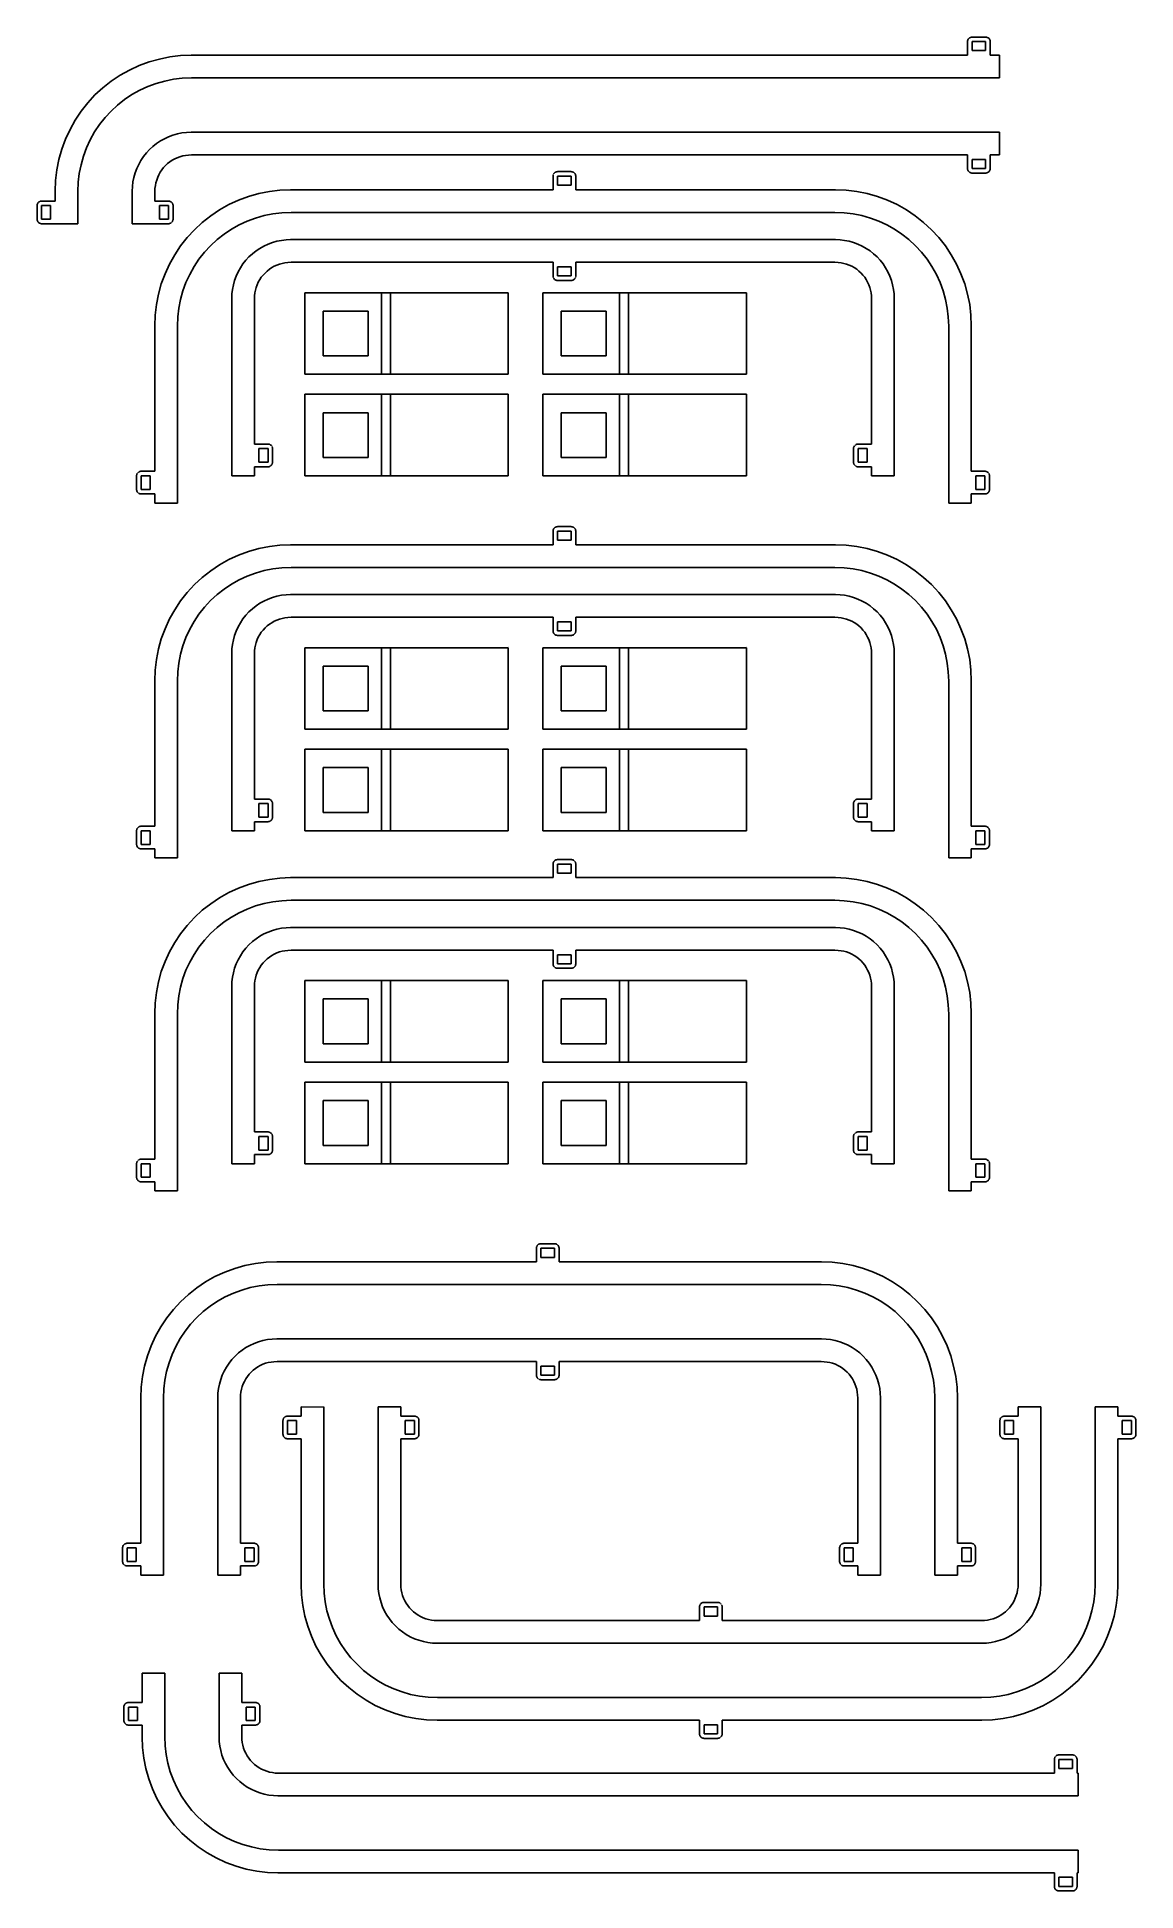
# Model space of a CAD drawing. Header units: millimetres. Extents: x 329 to 450, y -47 to 158.
import ezdxf

# ---------------------------------------------------------------- set-up
doc = ezdxf.new("R2010")
doc.units = ezdxf.units.MM
doc.header["$MEASUREMENT"] = 0
doc.layers.get('0').update_dxf_attribs({"linetype": 'CONTINUOUS'})

msp = doc.modelspace()

# ---------------------------------------------------------------- linework, layer by layer
at = {"color": 1}
for p, q in [((431.78, 157.49), (431.78, 155.99)), ((434.28, 144.99), (434.28, 143.49)), ((386.05, 142.64), (386.05, 141.14)), ((343.62, 139.9), (342.12, 139.9)), ((333.62, 137.4), (329.62, 137.4)), ((358.66, 129.79), (358.66, 120.79)), ((381.11, 129.79), (358.66, 129.79)), ((367.66, 129.79), (381.11, 129.79)), ((381.11, 129.79), (381.11, 120.79)), ((407.38, 129.79), (384.94, 129.79)), ((384.94, 120.79), (384.94, 129.79)), ((393.94, 129.79), (407.38, 129.79)), ((407.38, 120.79), (407.38, 129.79)), ((360.69, 122.81), (360.69, 127.76)), ((365.64, 127.76), (360.69, 127.76)), ((365.64, 122.81), (365.64, 127.76)), ((386.96, 122.81), (386.96, 127.76)), ((391.91, 127.76), (386.96, 127.76)), ((391.91, 122.81), (391.91, 127.76)), ((360.69, 122.81), (365.64, 122.81)), ((391.91, 122.81), (386.96, 122.81)), ((358.66, 120.79), (381.11, 120.79)), ((384.94, 120.79), (407.38, 120.79)), ((358.66, 109.58), (358.66, 118.58)), ((358.66, 118.58), (381.11, 118.58)), ((381.11, 118.58), (367.66, 118.58)), ((381.11, 109.58), (381.11, 118.58)), ((384.94, 109.58), (384.94, 118.58)), ((384.94, 118.58), (407.38, 118.58)), ((407.38, 118.58), (393.94, 118.58)), ((407.38, 109.58), (407.38, 118.58)), ((360.69, 116.55), (365.64, 116.55)), ((360.69, 111.6), (360.69, 116.55)), ((365.64, 116.55), (365.64, 111.6)), ((386.96, 116.55), (391.91, 116.55)), ((386.96, 111.6), (386.96, 116.55)), ((391.91, 111.6), (391.91, 116.55)), ((354.6, 113.08), (353.1, 113.08)), ((421.2, 113.08), (419.7, 113.08)), ((354.6, 110.58), (353.1, 110.58)), ((365.64, 111.6), (360.69, 111.6)), ((358.66, 109.58), (381.11, 109.58)), ((342.1, 107.58), (340.6, 107.58)), ((386.05, 93.98), (386.05, 92.48)), ((388.55, 93.98), (388.55, 92.48)), ((358.66, 90.62), (358.66, 81.63)), ((358.66, 90.62), (381.11, 90.62)), ((367.66, 90.62), (381.11, 90.63)), ((381.11, 81.63), (381.11, 90.62)), ((384.94, 90.62), (384.94, 81.63)), ((407.38, 90.62), (384.94, 90.62)), ((393.94, 90.62), (407.38, 90.63)), ((407.38, 81.63), (407.38, 90.62)), ((360.69, 88.6), (360.69, 83.65)), ((365.64, 88.6), (360.69, 88.6)), ((365.64, 88.6), (365.64, 83.65)), ((386.96, 88.6), (391.91, 88.6)), ((386.96, 83.65), (386.96, 88.6)), ((391.91, 83.65), (391.91, 88.6)), ((365.64, 83.65), (360.69, 83.65)), ((386.96, 83.65), (391.91, 83.65)), ((358.66, 81.63), (381.11, 81.63)), ((384.94, 81.63), (407.38, 81.63)), ((358.66, 79.42), (358.66, 70.42)), ((358.66, 79.42), (381.11, 79.42)), ((381.11, 79.42), (367.66, 79.42)), ((381.11, 70.42), (381.11, 79.42)), ((407.38, 79.42), (384.94, 79.42)), ((384.94, 70.42), (384.94, 79.42)), ((393.94, 79.42), (407.38, 79.42)), ((407.38, 79.42), (407.38, 70.42)), ((360.69, 77.39), (360.69, 72.44)), ((365.64, 77.39), (360.69, 77.39)), ((365.64, 77.39), (365.64, 72.44)), ((386.96, 77.39), (391.91, 77.39)), ((386.96, 77.39), (386.96, 72.44)), ((391.91, 77.39), (391.91, 72.44)), ((421.2, 73.92), (419.7, 73.92)), ((360.69, 72.44), (365.64, 72.44)), ((358.66, 70.42), (381.11, 70.42)), ((407.38, 70.42), (384.94, 70.42)), ((421.2, 71.42), (419.7, 71.42)), ((433.7, 70.92), (432.2, 70.92)), ((342.1, 68.42), (340.6, 68.42)), ((388.55, 57.25), (388.55, 55.75)), ((358.66, 53.89), (358.66, 44.89)), ((381.11, 53.89), (358.66, 53.89)), ((367.66, 53.89), (381.11, 53.89)), ((381.11, 53.89), (381.11, 44.89)), ((384.94, 53.89), (384.94, 44.89)), ((407.38, 53.89), (384.94, 53.89)), ((407.38, 53.89), (393.94, 53.89)), ((407.38, 44.89), (407.38, 53.89)), ((360.69, 46.92), (360.69, 51.87)), ((365.64, 51.87), (360.69, 51.87)), ((365.64, 46.92), (365.64, 51.87)), ((386.96, 51.87), (386.96, 46.92)), ((391.91, 51.87), (386.96, 51.87)), ((391.91, 51.87), (391.91, 46.92)), ((360.69, 46.92), (365.64, 46.92)), ((386.96, 46.92), (391.91, 46.92)), ((358.66, 44.89), (381.11, 44.89)), ((384.94, 44.89), (407.38, 44.89)), ((358.66, 42.69), (358.66, 33.69)), ((381.11, 42.69), (358.66, 42.69)), ((381.11, 42.69), (367.66, 42.69)), ((381.11, 33.69), (381.11, 42.69)), ((407.38, 42.69), (384.94, 42.69)), ((384.94, 33.69), (384.94, 42.69)), ((393.94, 42.69), (407.38, 42.69)), ((407.38, 33.69), (407.38, 42.69)), ((360.69, 40.66), (360.69, 35.71)), ((365.64, 40.66), (360.69, 40.66)), ((365.64, 40.66), (365.64, 35.71)), ((386.96, 40.66), (391.91, 40.66)), ((386.96, 40.66), (386.96, 35.71)), ((391.91, 40.66), (391.91, 35.71)), ((354.6, 37.19), (353.1, 37.19)), ((421.2, 37.19), (419.7, 37.19)), ((360.69, 35.71), (365.64, 35.71)), ((342.1, 34.19), (340.6, 34.19)), ((354.6, 34.69), (353.1, 34.69)), ((358.66, 33.69), (381.11, 33.69)), ((433.7, 34.19), (432.2, 34.19)), ((342.1, 31.69), (340.6, 31.69)), ((386.71, 24.36), (386.71, 22.86)), ((384.21, 11.86), (384.21, 10.36)), ((386.71, 11.86), (386.71, 10.36)), ((358.25, 5.85), (356.75, 5.85)), ((437.36, 5.85), (435.86, 5.85)), ((437.36, 3.35), (435.86, 3.35)), ((340.56, -8.19), (339.06, -8.19)), ((419.67, -8.19), (418.17, -8.19)), ((419.67, -10.69), (418.17, -10.69)), ((432.17, -10.69), (430.67, -10.69)), ((402.21, -15.21), (402.21, -16.71)), ((402.21, -27.71), (402.21, -29.21)), ((441.36, -32.04), (441.36, -33.54)), ((441.36, -44.54), (441.36, -46.04))]:
    msp.add_line(p, q, dxfattribs=at)
at = {"color": 1, "linetype": 'Continuous'}
msp.add_line((331.12, 139.9), (331.12, 140.99), dxfattribs=at)
at = {"color": 5}
for p, q in [((367.11, 129.79), (367.11, 120.79)), ((368.11, 120.79), (368.11, 129.79)), ((393.38, 129.79), (393.38, 120.79)), ((394.38, 120.79), (394.38, 129.79)), ((367.11, 118.58), (367.11, 109.58)), ((368.11, 109.58), (368.11, 118.58)), ((393.38, 118.58), (393.38, 109.58)), ((394.38, 109.58), (394.38, 118.58)), ((367.11, 90.62), (367.11, 81.63)), ((368.11, 81.63), (368.11, 90.62)), ((393.38, 90.62), (393.38, 81.63)), ((394.38, 81.63), (394.38, 90.62)), ((367.11, 79.42), (367.11, 70.42)), ((368.11, 70.42), (368.11, 79.42)), ((393.38, 79.42), (393.38, 70.42)), ((394.38, 70.42), (394.38, 79.42)), ((367.11, 53.89), (367.11, 44.89)), ((368.11, 44.89), (368.11, 53.89)), ((393.38, 53.89), (393.38, 44.89)), ((394.38, 44.89), (394.38, 53.89)), ((367.11, 42.69), (367.11, 33.69)), ((368.11, 33.69), (368.11, 42.69)), ((393.38, 42.69), (393.38, 33.69)), ((394.38, 33.69), (394.38, 42.69))]:
    msp.add_line(p, q, dxfattribs=at)
at = {"color": 1}
for points in [[(431.79, 157.59), (431.78, 157.54)], [(431.78, 157.54), (431.78, 157.49)], [(431.79, 157.59), (431.81, 157.64)], [(431.82, 157.69), (431.81, 157.64)], [(431.85, 157.74), (431.82, 157.69)], [(431.88, 157.78), (431.85, 157.74)], [(431.88, 157.78), (431.91, 157.82)], [(431.91, 157.82), (431.95, 157.86)], [(431.95, 157.86), (431.99, 157.89)], [(432.03, 157.92), (431.99, 157.89)], [(432.03, 157.92), (432.08, 157.95)], [(432.08, 157.95), (432.13, 157.96)], [(432.18, 157.98), (432.13, 157.96)], [(432.23, 157.99), (432.18, 157.98)], [(432.23, 157.99), (432.28, 157.99)], [(432.28, 157.99), (433.78, 157.99)], [(432.28, 157.49), (432.28, 156.49)], [(432.28, 157.49), (433.78, 157.49)], [(433.78, 157.99), (433.83, 157.99)], [(433.78, 156.49), (433.78, 157.49)], [(433.83, 157.99), (433.88, 157.98)], [(433.88, 157.98), (433.94, 157.96)], [(433.98, 157.95), (433.94, 157.96)], [(433.98, 157.95), (434.03, 157.92)], [(434.03, 157.92), (434.07, 157.89)], [(434.12, 157.86), (434.07, 157.89)], [(434.15, 157.82), (434.12, 157.86)], [(434.19, 157.78), (434.15, 157.82)], [(434.19, 157.78), (434.21, 157.74)], [(434.21, 157.74), (434.24, 157.69)], [(434.24, 157.69), (434.26, 157.64)], [(434.26, 157.64), (434.27, 157.59)], [(434.28, 157.54), (434.27, 157.59)], [(434.28, 157.54), (434.28, 157.49)], [(434.28, 155.99), (434.28, 157.49)], [(342.62, 155.57), (341.49, 155.25)], [(343.77, 155.8), (342.62, 155.57)], [(344.94, 155.94), (343.77, 155.8)], [(346.12, 155.99), (344.94, 155.94)], [(431.78, 155.99), (346.12, 155.99)], [(433.78, 156.49), (432.28, 156.49)], [(435.32, 155.99), (434.28, 155.99)], [(435.32, 155.99), (435.32, 153.49)], [(338.28, 153.78), (337.3, 153.12)], [(339.31, 154.35), (338.28, 153.78)], [(340.38, 154.85), (339.31, 154.35)], [(341.49, 155.25), (340.38, 154.85)], [(345.14, 153.45), (344.17, 153.33)], [(346.17, 153.49), (345.14, 153.45)], [(435.32, 153.49), (346.17, 153.49)], [(335.51, 151.6), (334.71, 150.73)], [(336.38, 152.39), (335.51, 151.6)], [(337.3, 153.12), (336.38, 152.39)], [(339.59, 151.65), (338.77, 151.1)], [(340.45, 152.12), (339.59, 151.65)], [(341.34, 152.54), (340.45, 152.12)], [(342.26, 152.88), (341.34, 152.54)], [(343.2, 153.14), (342.26, 152.88)], [(344.17, 153.33), (343.2, 153.14)], [(333.98, 149.81), (333.33, 148.83)], [(334.71, 150.73), (333.98, 149.81)], [(337.28, 149.83), (336.62, 149.11)], [(338, 150.49), (337.28, 149.83)], [(338.77, 151.1), (338, 150.49)], [(332.76, 147.8), (332.26, 146.73)], [(333.33, 148.83), (332.76, 147.8)], [(335.46, 147.52), (334.98, 146.66)], [(336.01, 148.33), (335.46, 147.52)], [(336.62, 149.11), (336.01, 148.33)], [(344.6, 147.31), (344.11, 147.17)], [(344.6, 147.31), (345.1, 147.41)], [(345.61, 147.47), (345.1, 147.41)], [(345.61, 147.47), (346.12, 147.49)], [(346.12, 147.49), (435.32, 147.49)], [(435.32, 147.49), (435.32, 144.99)], [(331.85, 145.62), (331.53, 144.49)], [(332.26, 146.73), (331.85, 145.62)], [(334.57, 145.77), (334.23, 144.85)], [(334.98, 146.66), (334.57, 145.77)], [(341.52, 145.58), (341.18, 145.21)], [(341.9, 145.93), (341.52, 145.58)], [(342.3, 146.25), (341.9, 145.93)], [(342.72, 146.53), (342.3, 146.25)], [(343.17, 146.78), (342.72, 146.53)], [(343.63, 146.99), (343.17, 146.78)], [(344.11, 147.17), (343.63, 146.99)], [(331.3, 143.34), (331.17, 142.17)], [(331.53, 144.49), (331.3, 143.34)], [(333.97, 143.91), (333.78, 142.94)], [(334.23, 144.85), (333.97, 143.91)], [(340.12, 143.48), (339.94, 143)], [(340.33, 143.94), (340.12, 143.48)], [(340.58, 144.38), (340.33, 143.94)], [(340.86, 144.81), (340.58, 144.38)], [(341.18, 145.21), (340.86, 144.81)], [(342.89, 143.34), (342.71, 143.08)], [(342.89, 143.34), (343.08, 143.59)], [(343.29, 143.82), (343.08, 143.59)], [(343.29, 143.82), (343.52, 144.03)], [(343.77, 144.22), (343.52, 144.03)], [(344.03, 144.4), (343.77, 144.22)], [(344.31, 144.55), (344.03, 144.4)], [(344.59, 144.68), (344.31, 144.55)], [(344.59, 144.68), (344.88, 144.79)], [(345.19, 144.88), (344.88, 144.79)], [(345.19, 144.88), (345.49, 144.94)], [(345.49, 144.94), (345.81, 144.97)], [(346.17, 144.99), (345.81, 144.97)], [(431.78, 144.99), (346.17, 144.99)], [(431.78, 143.49), (431.78, 144.99)], [(431.78, 143.49), (431.78, 143.44)], [(431.79, 143.38), (431.78, 143.44)], [(431.81, 143.33), (431.79, 143.38)], [(431.82, 143.29), (431.81, 143.33)], [(431.82, 143.29), (431.85, 143.24)], [(431.85, 143.24), (431.88, 143.19)], [(431.91, 143.15), (431.88, 143.19)], [(432.28, 143.49), (432.28, 144.49)], [(433.78, 144.49), (432.28, 144.49)], [(433.78, 143.49), (432.28, 143.49)], [(433.78, 144.49), (433.78, 143.49)], [(434.15, 143.15), (434.19, 143.19)], [(434.19, 143.19), (434.21, 143.24)], [(434.24, 143.29), (434.21, 143.24)], [(434.26, 143.33), (434.24, 143.29)], [(434.26, 143.33), (434.27, 143.38)], [(434.27, 143.38), (434.28, 143.44)], [(435.32, 144.99), (434.28, 144.99)], [(434.28, 143.44), (434.28, 143.49)], [(331.17, 142.17), (331.12, 140.99)], [(333.66, 141.97), (333.62, 140.94)], [(333.78, 142.94), (333.66, 141.97)], [(339.62, 140.99), (339.64, 141.5)], [(339.7, 142.01), (339.64, 141.5)], [(339.8, 142.51), (339.7, 142.01)], [(339.8, 142.51), (339.94, 143)], [(342.13, 141.3), (342.12, 140.94)], [(342.17, 141.61), (342.13, 141.3)], [(342.23, 141.92), (342.17, 141.61)], [(342.32, 142.22), (342.23, 141.92)], [(342.43, 142.52), (342.32, 142.22)], [(342.56, 142.8), (342.43, 142.52)], [(342.71, 143.08), (342.56, 142.8)], [(355.92, 141.09), (357.1, 141.14)], [(357.1, 141.14), (386.05, 141.14)], [(386.05, 142.69), (386.06, 142.74)], [(386.05, 142.69), (386.05, 142.64)], [(386.06, 142.74), (386.08, 142.79)], [(386.08, 142.79), (386.09, 142.84)], [(386.15, 142.93), (386.12, 142.89)], [(386.18, 142.97), (386.15, 142.93)], [(386.22, 143.01), (386.18, 142.97)], [(386.22, 143.01), (386.26, 143.04)], [(386.3, 143.07), (386.26, 143.04)], [(386.35, 143.09), (386.3, 143.07)], [(386.35, 143.09), (386.4, 143.11)], [(386.4, 143.11), (386.45, 143.13)], [(386.45, 143.13), (386.5, 143.13)], [(386.5, 143.13), (386.55, 143.14)], [(386.55, 143.14), (388.05, 143.14)], [(388.05, 142.64), (386.55, 142.64)], [(386.55, 141.64), (386.55, 142.64)], [(386.55, 141.64), (388.05, 141.64)], [(388.05, 143.14), (388.1, 143.13)], [(388.05, 142.64), (388.05, 141.64)], [(388.15, 143.13), (388.1, 143.13)], [(388.15, 143.13), (388.21, 143.11)], [(388.25, 143.09), (388.21, 143.11)], [(388.25, 143.09), (388.3, 143.07)], [(388.34, 143.04), (388.3, 143.07)], [(388.39, 143.01), (388.34, 143.04)], [(388.39, 143.01), (388.42, 142.97)], [(388.46, 142.93), (388.42, 142.97)], [(388.46, 142.93), (388.48, 142.89)], [(388.51, 142.84), (388.48, 142.89)], [(388.53, 142.79), (388.51, 142.84)], [(388.54, 142.74), (388.53, 142.79)], [(388.55, 142.69), (388.54, 142.74)], [(388.55, 142.64), (388.55, 142.69)], [(388.55, 141.14), (388.55, 142.64)], [(417.2, 141.14), (388.55, 141.14)], [(417.2, 141.14), (418.38, 141.09)], [(431.95, 143.12), (431.91, 143.15)], [(431.99, 143.08), (431.95, 143.12)], [(432.03, 143.06), (431.99, 143.08)], [(432.08, 143.03), (432.03, 143.06)], [(432.13, 143.01), (432.08, 143.03)], [(432.18, 143), (432.13, 143.01)], [(432.18, 143), (432.23, 142.99)], [(432.23, 142.99), (432.28, 142.99)], [(433.78, 142.99), (432.28, 142.99)], [(433.78, 142.99), (433.83, 142.99)], [(433.83, 142.99), (433.89, 143)], [(433.89, 143), (433.94, 143.01)], [(433.94, 143.01), (433.98, 143.03)], [(433.98, 143.03), (434.03, 143.06)], [(434.07, 143.08), (434.03, 143.06)], [(434.07, 143.08), (434.12, 143.12)], [(434.12, 143.12), (434.15, 143.15)], [(329.13, 139.5), (329.12, 139.45)], [(329.12, 139.45), (329.12, 139.4)], [(329.12, 137.9), (329.12, 139.4)], [(329.14, 139.56), (329.13, 139.5)], [(329.14, 139.56), (329.16, 139.6)], [(329.19, 139.65), (329.16, 139.6)], [(329.19, 139.65), (329.22, 139.69)], [(329.22, 139.69), (329.25, 139.74)], [(329.29, 139.77), (329.25, 139.74)], [(329.33, 139.81), (329.29, 139.77)], [(329.37, 139.83), (329.33, 139.81)], [(329.37, 139.83), (329.42, 139.86)], [(329.42, 139.86), (329.47, 139.88)], [(329.52, 139.89), (329.47, 139.88)], [(329.52, 139.89), (329.57, 139.9)], [(329.57, 139.9), (329.62, 139.9)], [(329.62, 139.9), (331.12, 139.9)], [(330.62, 139.4), (329.62, 139.4)], [(329.62, 137.9), (329.62, 139.4)], [(330.62, 139.4), (330.62, 137.9)], [(333.62, 140.94), (333.62, 137.4)], [(339.62, 140.99), (339.62, 137.4)], [(342.12, 140.94), (342.12, 139.9)], [(342.62, 139.4), (342.62, 137.9)], [(342.62, 139.4), (343.62, 139.4)], [(343.62, 139.9), (343.67, 139.9)], [(343.62, 139.4), (343.62, 137.9)], [(343.72, 139.89), (343.67, 139.9)], [(343.77, 139.88), (343.72, 139.89)], [(343.77, 139.88), (343.82, 139.86)], [(343.87, 139.83), (343.82, 139.86)], [(343.91, 139.81), (343.87, 139.83)], [(343.95, 139.77), (343.91, 139.81)], [(343.95, 139.77), (343.99, 139.74)], [(344.02, 139.69), (343.99, 139.74)], [(344.05, 139.65), (344.02, 139.69)], [(344.08, 139.6), (344.05, 139.65)], [(344.08, 139.6), (344.1, 139.56)], [(344.1, 139.56), (344.11, 139.5)], [(344.11, 139.5), (344.12, 139.45)], [(344.12, 139.4), (344.12, 139.45)], [(344.12, 139.4), (344.12, 137.9)], [(349.26, 138.93), (350.29, 139.5)], [(351.36, 140), (350.29, 139.5)], [(351.36, 140), (352.46, 140.4)], [(353.59, 140.72), (352.46, 140.4)], [(353.59, 140.72), (354.75, 140.95)], [(355.92, 141.09), (354.75, 140.95)], [(419.55, 140.95), (418.38, 141.09)], [(420.7, 140.72), (419.55, 140.95)], [(420.7, 140.72), (421.84, 140.4)], [(422.94, 140), (421.84, 140.4)], [(424.01, 139.5), (422.94, 140)], [(424.01, 139.5), (425.04, 138.93)], [(329.12, 137.9), (329.12, 137.85)], [(329.12, 137.85), (329.13, 137.8)], [(329.13, 137.8), (329.14, 137.75)], [(329.14, 137.75), (329.16, 137.7)], [(329.19, 137.65), (329.16, 137.7)], [(329.22, 137.61), (329.19, 137.65)], [(329.25, 137.57), (329.22, 137.61)], [(329.29, 137.53), (329.25, 137.57)], [(329.33, 137.5), (329.29, 137.53)], [(329.33, 137.5), (329.37, 137.47)], [(329.37, 137.47), (329.42, 137.44)], [(329.47, 137.43), (329.42, 137.44)], [(329.52, 137.41), (329.47, 137.43)], [(329.57, 137.4), (329.52, 137.41)], [(329.62, 137.4), (329.57, 137.4)], [(330.62, 137.9), (329.62, 137.9)], [(339.62, 137.4), (343.62, 137.4)], [(343.62, 137.9), (342.62, 137.9)], [(343.62, 137.4), (343.67, 137.4)], [(343.67, 137.4), (343.72, 137.41)], [(343.72, 137.41), (343.77, 137.43)], [(343.77, 137.43), (343.82, 137.44)], [(343.82, 137.44), (343.87, 137.47)], [(343.91, 137.5), (343.87, 137.47)], [(343.99, 137.57), (343.95, 137.53)], [(344.02, 137.61), (343.99, 137.57)], [(344.02, 137.61), (344.05, 137.65)], [(344.08, 137.7), (344.05, 137.65)], [(344.1, 137.75), (344.08, 137.7)], [(344.11, 137.8), (344.1, 137.75)], [(344.12, 137.85), (344.11, 137.8)], [(344.12, 137.9), (344.12, 137.85)], [(347.35, 137.54), (346.49, 136.74)], [(348.28, 138.27), (347.35, 137.54)], [(349.26, 138.93), (348.28, 138.27)], [(351.42, 137.27), (350.57, 136.79)], [(352.31, 137.68), (351.42, 137.27)], [(353.23, 138.02), (352.31, 137.68)], [(354.18, 138.29), (353.23, 138.02)], [(355.14, 138.48), (354.18, 138.29)], [(356.12, 138.6), (355.14, 138.48)], [(357.15, 138.64), (356.12, 138.6)], [(417.15, 138.64), (357.15, 138.64)], [(418.18, 138.6), (417.15, 138.64)], [(419.16, 138.48), (418.18, 138.6)], [(420.12, 138.29), (419.16, 138.48)], [(421.06, 138.02), (420.12, 138.29)], [(421.99, 137.68), (421.06, 138.02)], [(422.88, 137.27), (421.99, 137.68)], [(422.88, 137.27), (423.73, 136.79)], [(425.04, 138.93), (426.02, 138.27)], [(426.94, 137.54), (426.02, 138.27)], [(427.81, 136.74), (426.94, 137.54)], [(345.69, 135.88), (344.96, 134.95)], [(346.49, 136.74), (345.69, 135.88)], [(348.26, 134.97), (348.98, 135.64)], [(349.75, 136.25), (348.98, 135.64)], [(349.75, 136.25), (350.57, 136.79)], [(354.61, 135.14), (354.15, 134.93)], [(355.09, 135.32), (354.61, 135.14)], [(355.58, 135.46), (355.09, 135.32)], [(356.08, 135.56), (355.58, 135.46)], [(356.59, 135.62), (356.08, 135.56)], [(356.59, 135.62), (357.1, 135.64)], [(357.1, 135.64), (417.2, 135.64)], [(417.2, 135.64), (417.71, 135.62)], [(418.22, 135.56), (417.71, 135.62)], [(418.72, 135.46), (418.22, 135.56)], [(418.72, 135.46), (419.21, 135.32)], [(419.69, 135.14), (419.21, 135.32)], [(420.15, 134.93), (419.69, 135.14)], [(424.55, 136.25), (423.73, 136.79)], [(425.32, 135.64), (424.55, 136.25)], [(426.04, 134.97), (425.32, 135.64)], [(428.61, 135.88), (427.81, 136.74)], [(429.34, 134.95), (428.61, 135.88)], [(343.24, 131.88), (343.73, 132.95)], [(344.31, 133.97), (343.73, 132.95)], [(344.96, 134.95), (344.31, 133.97)], [(346.98, 133.48), (346.44, 132.67)], [(347.59, 134.25), (346.98, 133.48)], [(347.59, 134.25), (348.26, 134.97)], [(351.84, 132.96), (351.55, 132.53)], [(352.15, 133.36), (351.84, 132.96)], [(352.5, 133.73), (352.15, 133.36)], [(352.88, 134.08), (352.5, 133.73)], [(353.28, 134.4), (352.88, 134.08)], [(353.7, 134.68), (353.28, 134.4)], [(353.7, 134.68), (354.15, 134.93)], [(356.16, 133.02), (355.86, 132.94)], [(356.47, 133.09), (356.16, 133.02)], [(356.47, 133.09), (356.78, 133.12)], [(357.15, 133.14), (356.78, 133.12)], [(357.15, 133.14), (386.05, 133.14)], [(386.05, 133.14), (357.15, 133.14)], [(386.05, 131.64), (386.05, 133.14)], [(388.55, 131.64), (388.55, 133.14)], [(388.55, 133.14), (417.15, 133.14)], [(417.15, 133.14), (388.55, 133.14)], [(417.52, 133.12), (417.15, 133.14)], [(417.83, 133.09), (417.52, 133.12)], [(418.14, 133.02), (417.83, 133.09)], [(418.44, 132.94), (418.14, 133.02)], [(420.6, 134.68), (420.15, 134.93)], [(421.02, 134.4), (420.6, 134.68)], [(421.02, 134.4), (421.42, 134.08)], [(421.8, 133.73), (421.42, 134.08)], [(422.14, 133.36), (421.8, 133.73)], [(422.46, 132.96), (422.14, 133.36)], [(422.74, 132.53), (422.46, 132.96)], [(426.71, 134.25), (426.04, 134.97)], [(427.31, 133.48), (426.71, 134.25)], [(427.86, 132.67), (427.31, 133.48)], [(429.34, 134.95), (429.99, 133.97)], [(430.57, 132.95), (429.99, 133.97)], [(431.06, 131.88), (430.57, 132.95)], [(342.83, 130.77), (343.24, 131.88)], [(345.21, 130), (345.55, 130.92)], [(345.96, 131.81), (345.55, 130.92)], [(346.44, 132.67), (345.96, 131.81)], [(350.78, 130.65), (350.91, 131.15)], [(351.09, 131.62), (350.91, 131.15)], [(351.3, 132.09), (351.09, 131.62)], [(351.3, 132.09), (351.55, 132.53)], [(353.53, 130.95), (353.4, 130.67)], [(353.69, 131.23), (353.53, 130.95)], [(353.86, 131.49), (353.69, 131.23)], [(354.06, 131.73), (353.86, 131.49)], [(354.27, 131.96), (354.06, 131.73)], [(354.5, 132.18), (354.27, 131.96)], [(354.75, 132.37), (354.5, 132.18)], [(355.01, 132.55), (354.75, 132.37)], [(355.01, 132.55), (355.28, 132.7)], [(355.57, 132.83), (355.28, 132.7)], [(355.57, 132.83), (355.86, 132.94)], [(386.05, 131.58), (386.05, 131.64)], [(386.06, 131.53), (386.05, 131.58)], [(386.08, 131.48), (386.06, 131.53)], [(386.12, 131.39), (386.09, 131.43)], [(386.15, 131.34), (386.12, 131.39)], [(386.15, 131.34), (386.18, 131.3)], [(386.18, 131.3), (386.22, 131.26)], [(386.22, 131.26), (386.26, 131.23)], [(386.26, 131.23), (386.3, 131.2)], [(386.3, 131.2), (386.35, 131.18)], [(386.35, 131.18), (386.4, 131.16)], [(386.4, 131.16), (386.45, 131.15)], [(386.45, 131.15), (386.5, 131.14)], [(386.5, 131.14), (386.55, 131.14)], [(386.55, 132.64), (388.05, 132.64)], [(386.55, 132.64), (386.55, 131.64)], [(388.05, 131.64), (386.55, 131.64)], [(388.05, 131.14), (386.55, 131.14)], [(388.05, 131.64), (388.05, 132.64)], [(388.05, 131.14), (388.1, 131.14)], [(388.1, 131.14), (388.16, 131.15)], [(388.21, 131.16), (388.16, 131.15)], [(388.25, 131.18), (388.21, 131.16)], [(388.3, 131.2), (388.25, 131.18)], [(388.3, 131.2), (388.35, 131.23)], [(388.35, 131.23), (388.39, 131.26)], [(388.42, 131.3), (388.39, 131.26)], [(388.42, 131.3), (388.46, 131.34)], [(388.46, 131.34), (388.48, 131.39)], [(388.51, 131.43), (388.48, 131.39)], [(388.53, 131.48), (388.51, 131.43)], [(388.55, 131.58), (388.54, 131.53)], [(388.55, 131.64), (388.55, 131.58)], [(418.73, 132.83), (418.44, 132.94)], [(419.02, 132.7), (418.73, 132.83)], [(419.29, 132.55), (419.02, 132.7)], [(419.55, 132.37), (419.29, 132.55)], [(419.8, 132.18), (419.55, 132.37)], [(419.8, 132.18), (420.03, 131.96)], [(420.03, 131.96), (420.24, 131.73)], [(420.44, 131.49), (420.24, 131.73)], [(420.61, 131.23), (420.44, 131.49)], [(420.76, 130.95), (420.61, 131.23)], [(420.9, 130.67), (420.76, 130.95)], [(422.99, 132.09), (422.74, 132.53)], [(423.21, 131.62), (422.99, 132.09)], [(423.38, 131.15), (423.21, 131.62)], [(423.38, 131.15), (423.52, 130.65)], [(428.34, 131.81), (427.86, 132.67)], [(428.75, 130.92), (428.34, 131.81)], [(429.09, 130), (428.75, 130.92)], [(431.47, 130.77), (431.06, 131.88)], [(342.51, 129.64), (342.28, 128.48)], [(342.51, 129.64), (342.83, 130.77)], [(344.94, 129.05), (344.75, 128.09)], [(344.94, 129.05), (345.21, 130)], [(350.62, 129.65), (350.6, 129.14)], [(350.6, 129.14), (350.6, 109.58)], [(350.68, 130.15), (350.62, 129.65)], [(350.78, 130.65), (350.68, 130.15)], [(353.11, 129.45), (353.1, 129.09)], [(353.1, 129.09), (353.1, 113.08)], [(353.15, 129.76), (353.11, 129.45)], [(353.21, 130.07), (353.15, 129.76)], [(353.29, 130.37), (353.21, 130.07)], [(353.4, 130.67), (353.29, 130.37)], [(421, 130.37), (420.9, 130.67)], [(421.09, 130.07), (421, 130.37)], [(421.09, 130.07), (421.15, 129.76)], [(421.15, 129.76), (421.19, 129.45)], [(421.19, 129.45), (421.2, 129.09)], [(421.2, 113.08), (421.2, 129.09)], [(423.62, 130.15), (423.52, 130.65)], [(423.68, 129.65), (423.62, 130.15)], [(423.7, 129.14), (423.68, 129.65)], [(423.7, 109.58), (423.7, 129.14)], [(429.35, 129.05), (429.09, 130)], [(429.55, 128.09), (429.35, 129.05)], [(431.79, 129.64), (431.47, 130.77)], [(432.02, 128.48), (431.79, 129.64)], [(342.14, 127.31), (342.1, 126.14)], [(342.28, 128.48), (342.14, 127.31)], [(344.64, 127.12), (344.6, 126.09)], [(344.75, 128.09), (344.64, 127.12)], [(429.66, 127.12), (429.55, 128.09)], [(429.7, 126.09), (429.66, 127.12)], [(432.02, 128.48), (432.16, 127.31)], [(432.16, 127.31), (432.2, 126.14)], [(342.1, 126.14), (342.1, 110.08)], [(344.6, 126.09), (344.6, 106.58)], [(429.7, 106.58), (429.7, 126.09)], [(432.2, 126.14), (432.2, 110.08)], [(353.6, 111.08), (353.6, 112.58)], [(354.6, 112.58), (353.6, 112.58)], [(354.6, 113.08), (354.65, 113.08)], [(354.6, 112.58), (354.6, 111.08)], [(354.7, 113.07), (354.65, 113.08)], [(354.7, 113.07), (354.75, 113.06)], [(354.75, 113.06), (354.8, 113.04)], [(354.85, 113.02), (354.8, 113.04)], [(354.89, 112.99), (354.85, 113.02)], [(354.89, 112.99), (354.93, 112.96)], [(354.93, 112.96), (354.97, 112.92)], [(354.97, 112.92), (355, 112.88)], [(355.03, 112.83), (355.05, 112.79)], [(355.07, 112.74), (355.05, 112.79)], [(355.07, 112.74), (355.09, 112.69)], [(355.09, 112.69), (355.09, 112.64)], [(355.09, 112.64), (355.1, 112.58)], [(355.1, 112.58), (355.1, 111.08)], [(419.21, 112.64), (419.2, 112.58)], [(419.2, 112.58), (419.2, 111.08)], [(419.21, 112.69), (419.23, 112.74)], [(419.21, 112.64), (419.21, 112.69)], [(419.23, 112.74), (419.25, 112.79)], [(419.27, 112.83), (419.25, 112.79)], [(419.27, 112.83), (419.3, 112.88)], [(419.37, 112.96), (419.33, 112.92)], [(419.41, 112.99), (419.45, 113.02)], [(419.5, 113.04), (419.45, 113.02)], [(419.5, 113.04), (419.55, 113.06)], [(419.55, 113.06), (419.6, 113.07)], [(419.65, 113.08), (419.6, 113.07)], [(419.7, 113.08), (419.65, 113.08)], [(419.7, 111.08), (419.7, 112.58)], [(420.7, 112.58), (419.7, 112.58)], [(420.7, 112.58), (420.7, 111.08)], [(353.1, 110.58), (353.1, 109.58)], [(354.6, 111.08), (353.6, 111.08)], [(354.6, 110.58), (354.65, 110.59)], [(354.7, 110.59), (354.65, 110.59)], [(354.7, 110.59), (354.75, 110.61)], [(354.75, 110.61), (354.8, 110.63)], [(354.8, 110.63), (354.85, 110.65)], [(354.85, 110.65), (354.89, 110.68)], [(354.93, 110.71), (354.89, 110.68)], [(354.97, 110.75), (354.93, 110.71)], [(354.97, 110.75), (355, 110.79)], [(355, 110.79), (355.03, 110.83)], [(355.03, 110.83), (355.05, 110.88)], [(355.07, 110.93), (355.05, 110.88)], [(355.07, 110.93), (355.09, 110.98)], [(355.09, 111.03), (355.1, 111.08)], [(355.09, 110.98), (355.09, 111.03)], [(391.91, 111.6), (386.96, 111.6)], [(419.2, 111.08), (419.21, 111.03)], [(419.21, 110.98), (419.21, 111.03)], [(419.23, 110.93), (419.21, 110.98)], [(419.23, 110.93), (419.25, 110.88)], [(419.25, 110.88), (419.27, 110.83)], [(419.3, 110.79), (419.27, 110.83)], [(419.33, 110.75), (419.3, 110.79)], [(419.37, 110.71), (419.33, 110.75)], [(419.41, 110.68), (419.37, 110.71)], [(419.5, 110.63), (419.45, 110.65)], [(419.55, 110.61), (419.5, 110.63)], [(419.6, 110.59), (419.55, 110.61)], [(419.6, 110.59), (419.65, 110.59)], [(419.65, 110.59), (419.7, 110.58)], [(420.7, 111.08), (419.7, 111.08)], [(419.7, 110.58), (421.2, 110.58)], [(421.2, 109.58), (421.2, 110.58)], [(340.11, 109.69), (340.1, 109.64)], [(340.1, 109.64), (340.1, 109.58)], [(340.1, 108.08), (340.1, 109.58)], [(340.12, 109.74), (340.11, 109.69)], [(340.14, 109.79), (340.12, 109.74)], [(340.16, 109.83), (340.14, 109.79)], [(340.16, 109.83), (340.19, 109.88)], [(340.26, 109.96), (340.22, 109.92)], [(340.26, 109.96), (340.3, 109.99)], [(340.35, 110.02), (340.39, 110.04)], [(340.39, 110.04), (340.44, 110.06)], [(340.49, 110.07), (340.44, 110.06)], [(340.54, 110.08), (340.49, 110.07)], [(340.6, 110.08), (340.54, 110.08)], [(340.6, 110.08), (342.1, 110.08)], [(340.6, 109.58), (341.6, 109.58)], [(340.6, 108.08), (340.6, 109.58)], [(341.6, 109.58), (341.6, 108.08)], [(353.1, 109.58), (350.6, 109.58)], [(384.94, 109.58), (407.38, 109.58)], [(423.7, 109.58), (421.2, 109.58)], [(432.2, 110.08), (433.7, 110.08)], [(432.7, 108.08), (432.7, 109.58)], [(432.7, 109.58), (433.7, 109.58)], [(433.75, 110.08), (433.7, 110.08)], [(433.7, 108.08), (433.7, 109.58)], [(433.81, 110.07), (433.75, 110.08)], [(433.81, 110.07), (433.86, 110.06)], [(433.91, 110.04), (433.86, 110.06)], [(433.95, 110.02), (433.91, 110.04)], [(434, 109.99), (433.95, 110.02)], [(434.04, 109.96), (434, 109.99)], [(434.04, 109.96), (434.07, 109.92)], [(434.11, 109.88), (434.07, 109.92)], [(434.14, 109.83), (434.16, 109.79)], [(434.18, 109.74), (434.16, 109.79)], [(434.19, 109.69), (434.18, 109.74)], [(434.19, 109.69), (434.2, 109.64)], [(434.2, 109.64), (434.2, 109.58)], [(434.2, 108.08), (434.2, 109.58)], [(340.1, 108.03), (340.1, 108.08)], [(340.1, 108.03), (340.11, 107.98)], [(340.11, 107.98), (340.12, 107.93)], [(340.12, 107.93), (340.14, 107.88)], [(340.14, 107.88), (340.16, 107.83)], [(340.19, 107.79), (340.16, 107.83)], [(340.22, 107.75), (340.19, 107.79)], [(340.22, 107.75), (340.26, 107.71)], [(340.35, 107.65), (340.3, 107.68)], [(340.39, 107.63), (340.35, 107.65)], [(340.39, 107.63), (340.44, 107.61)], [(340.49, 107.6), (340.44, 107.61)], [(340.49, 107.6), (340.54, 107.59)], [(340.6, 107.58), (340.54, 107.59)], [(340.6, 108.08), (341.6, 108.08)], [(342.1, 107.58), (342.1, 106.58)], [(342.1, 106.58), (344.6, 106.58)], [(432.2, 106.58), (429.7, 106.58)], [(432.2, 107.58), (433.7, 107.58)], [(432.2, 106.58), (432.2, 107.58)], [(433.7, 108.08), (432.7, 108.08)], [(433.75, 107.59), (433.7, 107.58)], [(433.81, 107.6), (433.75, 107.59)], [(433.86, 107.61), (433.81, 107.6)], [(433.91, 107.63), (433.86, 107.61)], [(433.91, 107.63), (433.95, 107.65)], [(434, 107.68), (433.95, 107.65)], [(434.04, 107.71), (434, 107.68)], [(434.04, 107.71), (434.07, 107.75)], [(434.11, 107.79), (434.07, 107.75)], [(434.11, 107.79), (434.14, 107.83)], [(434.16, 107.88), (434.14, 107.83)], [(434.18, 107.93), (434.16, 107.88)], [(434.18, 107.93), (434.19, 107.98)], [(434.2, 108.03), (434.19, 107.98)], [(434.2, 108.08), (434.2, 108.03)], [(386.05, 103.53), (386.06, 103.58)], [(386.05, 103.53), (386.05, 103.48)], [(386.05, 101.98), (386.05, 103.48)], [(386.08, 103.63), (386.06, 103.58)], [(386.08, 103.63), (386.09, 103.68)], [(386.09, 103.68), (386.12, 103.73)], [(386.12, 103.73), (386.15, 103.77)], [(386.15, 103.77), (386.18, 103.81)], [(386.22, 103.85), (386.18, 103.81)], [(386.22, 103.85), (386.26, 103.88)], [(386.26, 103.88), (386.3, 103.91)], [(386.3, 103.91), (386.35, 103.93)], [(386.35, 103.93), (386.4, 103.95)], [(386.45, 103.96), (386.4, 103.95)], [(386.45, 103.96), (386.5, 103.97)], [(386.55, 103.98), (386.5, 103.97)], [(386.55, 103.98), (388.05, 103.98)], [(386.55, 102.48), (386.55, 103.48)], [(386.55, 103.48), (388.05, 103.48)], [(388.05, 102.48), (386.55, 102.48)], [(388.1, 103.97), (388.05, 103.98)], [(388.05, 103.48), (388.05, 102.48)], [(388.1, 103.97), (388.15, 103.96)], [(388.21, 103.95), (388.15, 103.96)], [(388.21, 103.95), (388.25, 103.93)], [(388.25, 103.93), (388.3, 103.91)], [(388.34, 103.88), (388.3, 103.91)], [(388.39, 103.85), (388.34, 103.88)], [(388.39, 103.85), (388.42, 103.81)], [(388.42, 103.81), (388.46, 103.77)], [(388.46, 103.77), (388.48, 103.73)], [(388.48, 103.73), (388.51, 103.68)], [(388.53, 103.63), (388.51, 103.68)], [(388.53, 103.63), (388.54, 103.58)], [(388.54, 103.58), (388.55, 103.53)], [(388.55, 103.53), (388.55, 103.48)], [(388.55, 101.98), (388.55, 103.48)], [(350.29, 100.34), (349.26, 99.77)], [(351.36, 100.83), (350.29, 100.34)], [(351.36, 100.83), (352.46, 101.24)], [(353.59, 101.56), (352.46, 101.24)], [(353.59, 101.56), (354.75, 101.79)], [(354.75, 101.79), (355.92, 101.93)], [(355.92, 101.93), (357.1, 101.98)], [(386.05, 101.98), (357.1, 101.98)], [(388.55, 101.98), (417.2, 101.98)], [(418.38, 101.93), (417.2, 101.98)], [(419.55, 101.79), (418.38, 101.93)], [(420.7, 101.56), (419.55, 101.79)], [(421.84, 101.24), (420.7, 101.56)], [(422.94, 100.83), (421.84, 101.24)], [(424.01, 100.34), (422.94, 100.83)], [(424.01, 100.34), (425.04, 99.77)], [(347.35, 98.38), (346.49, 97.58)], [(348.28, 99.11), (347.35, 98.38)], [(348.28, 99.11), (349.26, 99.77)], [(352.31, 98.52), (351.42, 98.11)], [(353.23, 98.86), (352.31, 98.52)], [(354.18, 99.13), (353.23, 98.86)], [(355.14, 99.32), (354.18, 99.13)], [(356.12, 99.44), (355.14, 99.32)], [(357.15, 99.48), (356.12, 99.44)], [(357.15, 99.48), (417.15, 99.48)], [(418.18, 99.44), (417.15, 99.48)], [(419.16, 99.32), (418.18, 99.44)], [(420.12, 99.13), (419.16, 99.32)], [(421.06, 98.86), (420.12, 99.13)], [(421.99, 98.52), (421.06, 98.86)], [(422.88, 98.11), (421.99, 98.52)], [(426.02, 99.11), (425.04, 99.77)], [(426.02, 99.11), (426.94, 98.38)], [(426.94, 98.38), (427.81, 97.58)], [(345.69, 96.72), (344.96, 95.79)], [(346.49, 97.58), (345.69, 96.72)], [(348.98, 96.48), (348.26, 95.81)], [(349.75, 97.09), (348.98, 96.48)], [(350.57, 97.63), (349.75, 97.09)], [(351.42, 98.11), (350.57, 97.63)], [(355.09, 96.16), (354.61, 95.98)], [(355.58, 96.3), (355.09, 96.16)], [(356.08, 96.4), (355.58, 96.3)], [(356.59, 96.46), (356.08, 96.4)], [(357.1, 96.48), (356.59, 96.46)], [(357.1, 96.48), (417.2, 96.48)], [(417.2, 96.48), (417.71, 96.46)], [(417.71, 96.46), (418.22, 96.4)], [(418.72, 96.3), (418.22, 96.4)], [(419.21, 96.16), (418.72, 96.3)], [(419.21, 96.16), (419.69, 95.98)], [(423.73, 97.63), (422.88, 98.11)], [(423.73, 97.63), (424.55, 97.09)], [(425.32, 96.48), (424.55, 97.09)], [(426.04, 95.81), (425.32, 96.48)], [(428.61, 96.72), (427.81, 97.58)], [(429.34, 95.79), (428.61, 96.72)], [(344.31, 94.81), (343.73, 93.79)], [(344.96, 95.79), (344.31, 94.81)], [(346.44, 93.51), (346.98, 94.32)], [(347.59, 95.09), (346.98, 94.32)], [(348.26, 95.81), (347.59, 95.09)], [(352.15, 94.2), (351.84, 93.8)], [(352.5, 94.57), (352.15, 94.2)], [(352.5, 94.57), (352.88, 94.92)], [(353.28, 95.23), (352.88, 94.92)], [(353.7, 95.52), (353.28, 95.23)], [(353.7, 95.52), (354.15, 95.77)], [(354.61, 95.98), (354.15, 95.77)], [(419.69, 95.98), (420.15, 95.77)], [(420.6, 95.52), (420.15, 95.77)], [(421.02, 95.23), (420.6, 95.52)], [(421.42, 94.92), (421.02, 95.23)], [(421.8, 94.57), (421.42, 94.92)], [(421.8, 94.57), (422.14, 94.2)], [(422.14, 94.2), (422.46, 93.8)], [(426.71, 95.09), (426.04, 95.81)], [(427.31, 94.32), (426.71, 95.09)], [(427.86, 93.51), (427.31, 94.32)], [(429.34, 95.79), (429.99, 94.81)], [(429.99, 94.81), (430.57, 93.79)], [(343.24, 92.72), (342.83, 91.61)], [(343.73, 93.79), (343.24, 92.72)], [(345.96, 92.65), (345.55, 91.76)], [(346.44, 93.51), (345.96, 92.65)], [(350.91, 91.98), (351.09, 92.46)], [(351.3, 92.93), (351.09, 92.46)], [(351.55, 93.37), (351.3, 92.93)], [(351.84, 93.8), (351.55, 93.37)], [(353.69, 92.06), (353.53, 91.79)], [(353.86, 92.33), (353.69, 92.06)], [(354.06, 92.57), (353.86, 92.33)], [(354.27, 92.8), (354.06, 92.57)], [(354.5, 93.02), (354.27, 92.8)], [(354.5, 93.02), (354.75, 93.21)], [(354.75, 93.21), (355.01, 93.38)], [(355.28, 93.54), (355.01, 93.38)], [(355.57, 93.67), (355.28, 93.54)], [(355.86, 93.78), (355.57, 93.67)], [(356.16, 93.86), (355.86, 93.78)], [(356.47, 93.92), (356.16, 93.86)], [(356.78, 93.96), (356.47, 93.92)], [(357.15, 93.98), (356.78, 93.96)], [(357.15, 93.98), (386.05, 93.98)], [(386.05, 93.98), (357.15, 93.98)], [(386.05, 92.42), (386.05, 92.48)], [(386.06, 92.37), (386.05, 92.42)], [(386.06, 92.37), (386.08, 92.32)], [(386.08, 92.32), (386.09, 92.27)], [(386.09, 92.27), (386.12, 92.23)], [(386.12, 92.23), (386.15, 92.18)], [(386.18, 92.14), (386.15, 92.18)], [(386.22, 92.1), (386.18, 92.14)], [(386.26, 92.07), (386.22, 92.1)], [(386.3, 92.04), (386.26, 92.07)], [(386.3, 92.04), (386.35, 92.02)], [(388.05, 93.48), (386.55, 93.48)], [(386.55, 92.48), (386.55, 93.48)], [(386.55, 92.48), (388.05, 92.48)], [(388.05, 93.48), (388.05, 92.48)], [(388.3, 92.04), (388.25, 92.02)], [(388.35, 92.07), (388.3, 92.04)], [(388.39, 92.1), (388.35, 92.07)], [(388.39, 92.1), (388.42, 92.14)], [(388.46, 92.18), (388.42, 92.14)], [(388.48, 92.23), (388.46, 92.18)], [(388.51, 92.27), (388.48, 92.23)], [(388.51, 92.27), (388.53, 92.32)], [(388.53, 92.32), (388.54, 92.37)], [(388.54, 92.37), (388.55, 92.42)], [(388.55, 93.98), (417.15, 93.98)], [(417.15, 93.98), (388.55, 93.98)], [(388.55, 92.48), (388.55, 92.42)], [(417.52, 93.96), (417.15, 93.98)], [(417.83, 93.93), (417.52, 93.96)], [(418.14, 93.86), (417.83, 93.93)], [(418.14, 93.86), (418.44, 93.78)], [(418.44, 93.78), (418.73, 93.67)], [(419.02, 93.54), (418.73, 93.67)], [(419.29, 93.39), (419.02, 93.54)], [(419.55, 93.21), (419.29, 93.39)], [(419.8, 93.02), (419.55, 93.21)], [(420.03, 92.8), (419.8, 93.02)], [(420.03, 92.8), (420.24, 92.57)], [(420.44, 92.33), (420.24, 92.57)], [(420.61, 92.07), (420.44, 92.33)], [(420.76, 91.79), (420.61, 92.07)], [(422.46, 93.8), (422.74, 93.37)], [(422.74, 93.37), (422.99, 92.93)], [(423.21, 92.46), (422.99, 92.93)], [(423.21, 92.46), (423.38, 91.98)], [(428.34, 92.65), (427.86, 93.51)], [(428.75, 91.76), (428.34, 92.65)], [(430.57, 93.79), (431.06, 92.72)], [(431.06, 92.72), (431.47, 91.61)], [(342.51, 90.48), (342.28, 89.32)], [(342.51, 90.48), (342.83, 91.61)], [(344.94, 89.89), (345.21, 90.84)], [(345.55, 91.76), (345.21, 90.84)], [(350.62, 90.49), (350.6, 89.98)], [(350.68, 90.99), (350.62, 90.49)], [(350.78, 91.49), (350.68, 90.99)], [(350.91, 91.98), (350.78, 91.49)], [(353.1, 89.93), (353.11, 90.29)], [(353.15, 90.6), (353.11, 90.29)], [(353.21, 90.91), (353.15, 90.6)], [(353.29, 91.21), (353.21, 90.91)], [(353.4, 91.51), (353.29, 91.21)], [(353.53, 91.79), (353.4, 91.51)], [(386.4, 92), (386.35, 92.02)], [(386.4, 92), (386.45, 91.99)], [(386.45, 91.99), (386.5, 91.98)], [(386.55, 91.98), (386.5, 91.98)], [(388.05, 91.98), (386.55, 91.98)], [(388.05, 91.98), (388.1, 91.98)], [(388.1, 91.98), (388.16, 91.99)], [(388.21, 92), (388.16, 91.99)], [(388.25, 92.02), (388.21, 92)], [(420.9, 91.51), (420.76, 91.79)], [(421, 91.21), (420.9, 91.51)], [(421.09, 90.91), (421, 91.21)], [(421.15, 90.6), (421.09, 90.91)], [(421.19, 90.29), (421.15, 90.6)], [(421.2, 89.93), (421.19, 90.29)], [(423.52, 91.49), (423.38, 91.98)], [(423.62, 90.99), (423.52, 91.49)], [(423.68, 90.49), (423.62, 90.99)], [(423.7, 89.98), (423.68, 90.49)], [(429.09, 90.84), (428.75, 91.76)], [(429.09, 90.84), (429.35, 89.89)], [(431.79, 90.48), (431.47, 91.61)], [(431.79, 90.48), (432.02, 89.32)], [(342.1, 86.98), (342.14, 88.15)], [(342.28, 89.32), (342.14, 88.15)], [(344.64, 87.96), (344.6, 86.93)], [(344.75, 88.93), (344.64, 87.96)], [(344.94, 89.89), (344.75, 88.93)], [(350.6, 89.98), (350.6, 70.42)], [(353.1, 89.93), (353.1, 73.92)], [(421.2, 73.92), (421.2, 89.93)], [(423.7, 70.42), (423.7, 89.98)], [(429.55, 88.93), (429.35, 89.89)], [(429.66, 87.96), (429.55, 88.93)], [(429.7, 86.93), (429.66, 87.96)], [(432.02, 89.32), (432.16, 88.15)], [(432.2, 86.98), (432.16, 88.15)], [(342.1, 70.92), (342.1, 86.98)], [(344.6, 86.93), (344.6, 67.42)], [(429.7, 67.42), (429.7, 86.93)], [(432.2, 70.92), (432.2, 86.98)], [(353.1, 73.92), (354.6, 73.92)], [(354.6, 73.92), (354.65, 73.92)], [(354.65, 73.92), (354.7, 73.91)], [(354.75, 73.9), (354.7, 73.91)], [(354.8, 73.88), (354.75, 73.9)], [(354.8, 73.88), (354.85, 73.86)], [(354.89, 73.83), (354.85, 73.86)], [(354.93, 73.79), (354.89, 73.83)], [(354.93, 73.79), (354.97, 73.76)], [(355, 73.72), (354.97, 73.76)], [(355, 73.72), (355.03, 73.67)], [(355.03, 73.67), (355.05, 73.63)], [(419.27, 73.67), (419.25, 73.63)], [(419.3, 73.72), (419.27, 73.67)], [(419.33, 73.76), (419.3, 73.72)], [(419.33, 73.76), (419.37, 73.79)], [(419.37, 73.79), (419.41, 73.83)], [(419.41, 73.83), (419.45, 73.86)], [(419.45, 73.86), (419.5, 73.88)], [(419.5, 73.88), (419.55, 73.9)], [(419.55, 73.9), (419.6, 73.91)], [(419.6, 73.91), (419.65, 73.92)], [(419.65, 73.92), (419.7, 73.92)], [(353.6, 71.92), (353.6, 73.42)], [(354.6, 73.42), (353.6, 73.42)], [(354.6, 71.92), (353.6, 71.92)], [(354.6, 71.92), (354.6, 73.42)], [(354.97, 71.59), (354.93, 71.55)], [(354.97, 71.59), (355, 71.63)], [(355, 71.63), (355.03, 71.67)], [(355.05, 71.72), (355.03, 71.67)], [(355.05, 73.63), (355.07, 73.58)], [(355.07, 71.77), (355.05, 71.72)], [(355.09, 73.53), (355.07, 73.58)], [(355.07, 71.77), (355.09, 71.82)], [(355.09, 73.48), (355.09, 73.53)], [(355.1, 73.42), (355.09, 73.48)], [(355.09, 71.87), (355.1, 71.92)], [(355.09, 71.82), (355.09, 71.87)], [(355.1, 73.42), (355.1, 71.92)], [(391.91, 72.44), (386.96, 72.44)], [(419.21, 73.48), (419.2, 73.42)], [(419.2, 71.92), (419.2, 73.42)], [(419.2, 71.92), (419.21, 71.87)], [(419.21, 73.53), (419.23, 73.58)], [(419.21, 73.53), (419.21, 73.48)], [(419.21, 71.87), (419.21, 71.82)], [(419.21, 71.82), (419.23, 71.77)], [(419.25, 73.63), (419.23, 73.58)], [(419.23, 71.77), (419.25, 71.72)], [(419.27, 71.67), (419.25, 71.72)], [(419.3, 71.63), (419.27, 71.67)], [(419.3, 71.63), (419.33, 71.59)], [(419.37, 71.55), (419.33, 71.59)], [(420.7, 73.42), (419.7, 73.42)], [(419.7, 73.42), (419.7, 71.92)], [(419.7, 71.92), (420.7, 71.92)], [(420.7, 71.92), (420.7, 73.42)], [(340.11, 70.53), (340.1, 70.48)], [(340.1, 70.42), (340.1, 70.48)], [(340.1, 68.92), (340.1, 70.42)], [(340.11, 70.53), (340.12, 70.58)], [(340.14, 70.63), (340.12, 70.58)], [(340.16, 70.67), (340.14, 70.63)], [(340.19, 70.72), (340.16, 70.67)], [(340.22, 70.76), (340.19, 70.72)], [(340.26, 70.8), (340.22, 70.76)], [(340.3, 70.83), (340.26, 70.8)], [(340.3, 70.83), (340.35, 70.86)], [(340.39, 70.88), (340.35, 70.86)], [(340.44, 70.9), (340.39, 70.88)], [(340.49, 70.91), (340.44, 70.9)], [(340.49, 70.91), (340.54, 70.92)], [(340.54, 70.92), (340.6, 70.92)], [(340.6, 70.92), (342.1, 70.92)], [(340.6, 70.42), (341.6, 70.42)], [(340.6, 68.92), (340.6, 70.42)], [(341.6, 68.92), (341.6, 70.42)], [(353.1, 70.42), (350.6, 70.42)], [(353.1, 71.42), (354.6, 71.42)], [(353.1, 71.42), (353.1, 70.42)], [(354.6, 71.42), (354.65, 71.43)], [(354.7, 71.43), (354.65, 71.43)], [(354.7, 71.43), (354.75, 71.45)], [(354.75, 71.45), (354.8, 71.47)], [(354.8, 71.47), (354.85, 71.49)], [(354.89, 71.52), (354.85, 71.49)], [(354.93, 71.55), (354.89, 71.52)], [(419.37, 71.55), (419.41, 71.52)], [(419.41, 71.52), (419.45, 71.49)], [(419.45, 71.49), (419.5, 71.47)], [(419.55, 71.45), (419.5, 71.47)], [(419.6, 71.43), (419.55, 71.45)], [(419.6, 71.43), (419.65, 71.43)], [(419.7, 71.42), (419.65, 71.43)], [(421.2, 70.42), (421.2, 71.42)], [(423.7, 70.42), (421.2, 70.42)], [(432.7, 68.92), (432.7, 70.42)], [(433.7, 70.42), (432.7, 70.42)], [(433.7, 70.92), (433.75, 70.92)], [(433.7, 70.42), (433.7, 68.92)], [(433.75, 70.92), (433.81, 70.91)], [(433.86, 70.9), (433.81, 70.91)], [(433.91, 70.88), (433.86, 70.9)], [(433.95, 70.86), (433.91, 70.88)], [(434, 70.83), (433.95, 70.86)], [(434, 70.83), (434.04, 70.8)], [(434.04, 70.8), (434.07, 70.76)], [(434.11, 70.72), (434.07, 70.76)], [(434.14, 70.67), (434.11, 70.72)], [(434.14, 70.67), (434.16, 70.63)], [(434.16, 70.63), (434.18, 70.58)], [(434.18, 70.58), (434.19, 70.53)], [(434.19, 70.53), (434.2, 70.48)], [(434.2, 70.42), (434.2, 70.48)], [(434.2, 70.42), (434.2, 68.92)], [(340.1, 68.92), (340.1, 68.87)], [(340.11, 68.82), (340.1, 68.87)], [(340.12, 68.77), (340.11, 68.82)], [(340.12, 68.77), (340.14, 68.72)], [(340.14, 68.72), (340.16, 68.67)], [(340.16, 68.67), (340.19, 68.63)], [(340.19, 68.63), (340.22, 68.59)], [(340.22, 68.59), (340.26, 68.55)], [(340.26, 68.55), (340.3, 68.52)], [(340.35, 68.49), (340.3, 68.52)], [(340.35, 68.49), (340.39, 68.47)], [(340.44, 68.45), (340.39, 68.47)], [(340.44, 68.45), (340.49, 68.43)], [(340.49, 68.43), (340.54, 68.43)], [(340.6, 68.42), (340.54, 68.43)], [(340.6, 68.92), (341.6, 68.92)], [(342.1, 68.42), (342.1, 67.42)], [(432.2, 68.42), (433.7, 68.42)], [(432.2, 68.42), (432.2, 67.42)], [(433.7, 68.92), (432.7, 68.92)], [(433.7, 68.42), (433.75, 68.43)], [(433.81, 68.43), (433.75, 68.43)], [(433.86, 68.45), (433.81, 68.43)], [(433.91, 68.47), (433.86, 68.45)], [(433.91, 68.47), (433.95, 68.49)], [(434, 68.52), (433.95, 68.49)], [(434, 68.52), (434.04, 68.55)], [(434.04, 68.55), (434.07, 68.59)], [(434.07, 68.59), (434.11, 68.63)], [(434.14, 68.67), (434.11, 68.63)], [(434.14, 68.67), (434.16, 68.72)], [(434.18, 68.77), (434.16, 68.72)], [(434.18, 68.77), (434.19, 68.82)], [(434.2, 68.87), (434.19, 68.82)], [(434.2, 68.87), (434.2, 68.92)], [(344.6, 67.42), (342.1, 67.42)], [(386.05, 66.8), (386.06, 66.85)], [(386.05, 66.75), (386.05, 66.8)], [(386.05, 65.25), (386.05, 66.75)], [(386.08, 66.9), (386.06, 66.85)], [(386.08, 66.9), (386.09, 66.95)], [(386.12, 67), (386.09, 66.95)], [(386.15, 67.04), (386.12, 67)], [(386.18, 67.08), (386.15, 67.04)], [(386.22, 67.12), (386.18, 67.08)], [(386.22, 67.12), (386.26, 67.15)], [(386.26, 67.15), (386.3, 67.18)], [(386.3, 67.18), (386.35, 67.2)], [(386.4, 67.22), (386.35, 67.2)], [(386.4, 67.22), (386.45, 67.23)], [(386.45, 67.23), (386.5, 67.24)], [(386.55, 67.25), (386.5, 67.24)], [(388.05, 67.25), (386.55, 67.25)], [(386.55, 65.75), (386.55, 66.75)], [(386.55, 66.75), (388.05, 66.75)], [(388.05, 65.75), (386.55, 65.75)], [(388.05, 67.25), (388.1, 67.24)], [(388.05, 66.75), (388.05, 65.75)], [(388.1, 67.24), (388.15, 67.23)], [(388.15, 67.23), (388.21, 67.22)], [(388.21, 67.22), (388.25, 67.2)], [(388.3, 67.18), (388.25, 67.2)], [(388.3, 67.18), (388.34, 67.15)], [(388.34, 67.15), (388.39, 67.12)], [(388.46, 67.04), (388.42, 67.08)], [(388.46, 67.04), (388.48, 67)], [(388.48, 67), (388.51, 66.95)], [(388.51, 66.95), (388.53, 66.9)], [(388.53, 66.9), (388.54, 66.85)], [(388.54, 66.85), (388.55, 66.8)], [(388.55, 66.8), (388.55, 66.75)], [(388.55, 65.25), (388.55, 66.75)], [(432.2, 67.42), (429.7, 67.42)], [(349.26, 63.04), (350.29, 63.61)], [(351.36, 64.1), (350.29, 63.61)], [(351.36, 64.1), (352.46, 64.51)], [(353.59, 64.83), (352.46, 64.51)], [(354.75, 65.06), (353.59, 64.83)], [(355.92, 65.2), (354.75, 65.06)], [(357.1, 65.25), (355.92, 65.2)], [(386.05, 65.25), (357.1, 65.25)], [(388.55, 65.25), (417.2, 65.25)], [(417.2, 65.25), (418.38, 65.2)], [(418.38, 65.2), (419.55, 65.06)], [(420.7, 64.83), (419.55, 65.06)], [(421.84, 64.51), (420.7, 64.83)], [(421.84, 64.51), (422.94, 64.1)], [(422.94, 64.1), (424.01, 63.61)], [(425.04, 63.04), (424.01, 63.61)], [(347.35, 61.65), (346.49, 60.85)], [(348.28, 62.38), (347.35, 61.65)], [(348.28, 62.38), (349.26, 63.04)], [(351.42, 61.38), (350.57, 60.9)], [(352.31, 61.79), (351.42, 61.38)], [(352.31, 61.79), (353.23, 62.13)], [(354.18, 62.4), (353.23, 62.13)], [(355.14, 62.59), (354.18, 62.4)], [(356.12, 62.71), (355.14, 62.59)], [(357.15, 62.75), (356.12, 62.71)], [(417.15, 62.75), (357.15, 62.75)], [(418.18, 62.71), (417.15, 62.75)], [(419.16, 62.59), (418.18, 62.71)], [(420.12, 62.4), (419.16, 62.59)], [(421.06, 62.13), (420.12, 62.4)], [(421.99, 61.79), (421.06, 62.13)], [(422.88, 61.38), (421.99, 61.79)], [(423.73, 60.9), (422.88, 61.38)], [(426.02, 62.38), (425.04, 63.04)], [(426.94, 61.65), (426.02, 62.38)], [(426.94, 61.65), (427.81, 60.85)], [(344.96, 59.06), (345.69, 59.99)], [(346.49, 60.85), (345.69, 59.99)], [(348.98, 59.75), (348.26, 59.08)], [(349.75, 60.36), (348.98, 59.75)], [(350.57, 60.9), (349.75, 60.36)], [(355.09, 59.43), (354.61, 59.25)], [(355.58, 59.57), (355.09, 59.43)], [(356.08, 59.67), (355.58, 59.57)], [(356.59, 59.73), (356.08, 59.67)], [(357.1, 59.75), (356.59, 59.73)], [(357.1, 59.75), (417.2, 59.75)], [(417.71, 59.73), (417.2, 59.75)], [(418.22, 59.67), (417.71, 59.73)], [(418.72, 59.57), (418.22, 59.67)], [(419.21, 59.43), (418.72, 59.57)], [(419.69, 59.25), (419.21, 59.43)], [(424.55, 60.36), (423.73, 60.9)], [(425.32, 59.75), (424.55, 60.36)], [(426.04, 59.08), (425.32, 59.75)], [(428.61, 59.99), (427.81, 60.85)], [(428.61, 59.99), (429.34, 59.06)], [(344.31, 58.08), (343.73, 57.06)], [(344.96, 59.06), (344.31, 58.08)], [(346.98, 57.59), (346.44, 56.78)], [(347.59, 58.36), (346.98, 57.59)], [(348.26, 59.08), (347.59, 58.36)], [(351.84, 57.07), (352.15, 57.47)], [(352.5, 57.84), (352.15, 57.47)], [(352.88, 58.19), (352.5, 57.84)], [(352.88, 58.19), (353.28, 58.5)], [(353.28, 58.5), (353.7, 58.79)], [(354.15, 59.04), (353.7, 58.79)], [(354.61, 59.25), (354.15, 59.04)], [(420.15, 59.04), (419.69, 59.25)], [(420.6, 58.79), (420.15, 59.04)], [(421.02, 58.5), (420.6, 58.79)], [(421.02, 58.5), (421.42, 58.19)], [(421.8, 57.84), (421.42, 58.19)], [(422.14, 57.47), (421.8, 57.84)], [(422.14, 57.47), (422.46, 57.07)], [(426.71, 58.36), (426.04, 59.08)], [(427.31, 57.59), (426.71, 58.36)], [(427.86, 56.78), (427.31, 57.59)], [(429.34, 59.06), (429.99, 58.08)], [(429.99, 58.08), (430.57, 57.06)], [(343.24, 55.99), (342.83, 54.88)], [(343.73, 57.06), (343.24, 55.99)], [(345.96, 55.92), (345.55, 55.03)], [(346.44, 56.78), (345.96, 55.92)], [(350.91, 55.25), (350.78, 54.76)], [(350.91, 55.25), (351.09, 55.73)], [(351.3, 56.2), (351.09, 55.73)], [(351.55, 56.64), (351.3, 56.2)], [(351.55, 56.64), (351.84, 57.07)], [(353.69, 55.33), (353.53, 55.06)], [(353.86, 55.6), (353.69, 55.33)], [(353.86, 55.6), (354.06, 55.84)], [(354.27, 56.07), (354.06, 55.84)], [(354.5, 56.29), (354.27, 56.07)], [(354.75, 56.48), (354.5, 56.29)], [(355.01, 56.65), (354.75, 56.48)], [(355.28, 56.81), (355.01, 56.65)], [(355.57, 56.94), (355.28, 56.81)], [(355.86, 57.05), (355.57, 56.94)], [(356.16, 57.13), (355.86, 57.05)], [(356.47, 57.19), (356.16, 57.13)], [(356.78, 57.23), (356.47, 57.19)], [(357.15, 57.25), (356.78, 57.23)], [(357.15, 57.25), (386.05, 57.25)], [(386.05, 57.25), (357.15, 57.24)], [(386.05, 55.75), (386.05, 57.25)], [(386.05, 55.69), (386.05, 55.75)], [(386.06, 55.64), (386.05, 55.69)], [(386.08, 55.59), (386.06, 55.64)], [(386.09, 55.54), (386.08, 55.59)], [(386.12, 55.5), (386.09, 55.54)], [(386.15, 55.45), (386.12, 55.5)], [(386.18, 55.41), (386.15, 55.45)], [(386.22, 55.37), (386.18, 55.41)], [(386.26, 55.34), (386.3, 55.31)], [(386.35, 55.29), (386.3, 55.31)], [(386.4, 55.27), (386.35, 55.29)], [(386.4, 55.27), (386.45, 55.26)], [(386.45, 55.26), (386.5, 55.25)], [(386.5, 55.25), (386.55, 55.25)], [(388.05, 56.75), (386.55, 56.75)], [(386.55, 56.75), (386.55, 55.75)], [(388.05, 55.75), (386.55, 55.75)], [(388.05, 55.25), (386.55, 55.25)], [(388.05, 56.75), (388.05, 55.75)], [(388.05, 55.25), (388.1, 55.25)], [(388.16, 55.26), (388.1, 55.25)], [(388.16, 55.26), (388.21, 55.27)], [(388.21, 55.27), (388.25, 55.29)], [(388.3, 55.31), (388.25, 55.29)], [(388.3, 55.31), (388.35, 55.34)], [(388.35, 55.34), (388.39, 55.37)], [(388.39, 55.37), (388.42, 55.41)], [(388.42, 55.41), (388.46, 55.45)], [(388.48, 55.5), (388.46, 55.45)], [(388.51, 55.54), (388.48, 55.5)], [(388.51, 55.54), (388.53, 55.59)], [(388.53, 55.59), (388.54, 55.64)], [(388.54, 55.64), (388.55, 55.69)], [(388.55, 57.25), (417.15, 57.25)], [(417.15, 57.25), (388.55, 57.25)], [(388.55, 55.69), (388.55, 55.75)], [(417.52, 57.23), (417.15, 57.25)], [(417.83, 57.19), (417.52, 57.23)], [(418.14, 57.13), (417.83, 57.19)], [(418.44, 57.05), (418.14, 57.13)], [(418.73, 56.94), (418.44, 57.05)], [(419.02, 56.81), (418.73, 56.94)], [(419.29, 56.65), (419.02, 56.81)], [(419.55, 56.48), (419.29, 56.65)], [(419.8, 56.29), (419.55, 56.48)], [(419.8, 56.29), (420.03, 56.07)], [(420.24, 55.84), (420.03, 56.07)], [(420.44, 55.6), (420.24, 55.84)], [(420.61, 55.33), (420.44, 55.6)], [(420.76, 55.06), (420.61, 55.33)], [(422.74, 56.64), (422.46, 57.07)], [(422.99, 56.2), (422.74, 56.64)], [(423.21, 55.73), (422.99, 56.2)], [(423.21, 55.73), (423.38, 55.25)], [(423.52, 54.76), (423.38, 55.25)], [(427.86, 56.78), (428.34, 55.92)], [(428.75, 55.03), (428.34, 55.92)], [(431.06, 55.99), (430.57, 57.06)], [(431.47, 54.88), (431.06, 55.99)], [(342.51, 53.75), (342.28, 52.59)], [(342.83, 54.88), (342.51, 53.75)], [(345.21, 54.11), (344.94, 53.16)], [(345.55, 55.03), (345.21, 54.11)], [(350.62, 53.76), (350.6, 53.25)], [(350.6, 53.25), (350.6, 33.69)], [(350.68, 54.26), (350.62, 53.76)], [(350.68, 54.26), (350.78, 54.76)], [(353.11, 53.56), (353.1, 53.2)], [(353.1, 37.19), (353.1, 53.2)], [(353.15, 53.87), (353.11, 53.56)], [(353.21, 54.18), (353.15, 53.87)], [(353.29, 54.48), (353.21, 54.18)], [(353.4, 54.78), (353.29, 54.48)], [(353.53, 55.06), (353.4, 54.78)], [(420.9, 54.78), (420.76, 55.06)], [(421, 54.48), (420.9, 54.78)], [(421.09, 54.18), (421, 54.48)], [(421.15, 53.87), (421.09, 54.18)], [(421.19, 53.56), (421.15, 53.87)], [(421.2, 53.2), (421.19, 53.56)], [(421.2, 37.19), (421.2, 53.2)], [(423.62, 54.26), (423.52, 54.76)], [(423.68, 53.76), (423.62, 54.26)], [(423.7, 53.25), (423.68, 53.76)], [(423.7, 33.69), (423.7, 53.25)], [(429.09, 54.11), (428.75, 55.03)], [(429.35, 53.16), (429.09, 54.11)], [(431.47, 54.88), (431.79, 53.75)], [(432.02, 52.59), (431.79, 53.75)], [(342.14, 51.42), (342.1, 50.25)], [(342.14, 51.42), (342.28, 52.59)], [(344.64, 51.23), (344.6, 50.2)], [(344.64, 51.23), (344.75, 52.2)], [(344.94, 53.16), (344.75, 52.2)], [(429.55, 52.2), (429.35, 53.16)], [(429.66, 51.23), (429.55, 52.2)], [(429.7, 50.2), (429.66, 51.23)], [(432.16, 51.42), (432.02, 52.59)], [(432.2, 50.25), (432.16, 51.42)], [(342.1, 50.25), (342.1, 34.19)], [(344.6, 50.2), (344.6, 30.69)], [(429.7, 30.69), (429.7, 50.2)], [(432.2, 34.19), (432.2, 50.25)], [(354.6, 37.19), (354.65, 37.19)], [(354.65, 37.19), (354.7, 37.18)], [(354.75, 37.17), (354.7, 37.18)], [(354.8, 37.15), (354.75, 37.17)], [(354.85, 37.13), (354.8, 37.15)], [(354.89, 37.1), (354.85, 37.13)], [(354.93, 37.06), (354.89, 37.1)], [(354.97, 37.03), (354.93, 37.06)], [(354.97, 37.03), (355, 36.99)], [(355.05, 36.9), (355.03, 36.94)], [(355.07, 36.85), (355.05, 36.9)], [(355.07, 36.85), (355.09, 36.8)], [(419.21, 36.8), (419.23, 36.85)], [(419.25, 36.9), (419.23, 36.85)], [(419.25, 36.9), (419.27, 36.94)], [(419.27, 36.94), (419.3, 36.99)], [(419.37, 37.06), (419.33, 37.03)], [(419.41, 37.1), (419.37, 37.06)], [(419.5, 37.15), (419.45, 37.13)], [(419.55, 37.17), (419.5, 37.15)], [(419.6, 37.18), (419.55, 37.17)], [(419.65, 37.19), (419.6, 37.18)], [(419.7, 37.19), (419.65, 37.19)], [(353.6, 35.19), (353.6, 36.69)], [(353.6, 36.69), (354.6, 36.69)], [(353.6, 35.19), (354.6, 35.19)], [(354.6, 35.19), (354.6, 36.69)], [(354.85, 34.76), (354.89, 34.79)], [(354.89, 34.79), (354.93, 34.82)], [(354.97, 34.86), (354.93, 34.82)], [(354.97, 34.86), (355, 34.9)], [(355.03, 34.94), (355, 34.9)], [(355.03, 34.94), (355.05, 34.99)], [(355.05, 34.99), (355.07, 35.04)], [(355.09, 35.09), (355.07, 35.04)], [(355.09, 36.8), (355.09, 36.75)], [(355.1, 36.69), (355.09, 36.75)], [(355.09, 35.14), (355.1, 35.19)], [(355.09, 35.14), (355.09, 35.09)], [(355.1, 36.69), (355.1, 35.19)], [(386.96, 35.71), (391.91, 35.71)], [(419.21, 36.74), (419.2, 36.69)], [(419.2, 35.19), (419.2, 36.69)], [(419.21, 35.14), (419.2, 35.19)], [(419.21, 36.74), (419.21, 36.8)], [(419.21, 35.09), (419.21, 35.14)], [(419.23, 35.04), (419.21, 35.09)], [(419.25, 34.99), (419.23, 35.04)], [(419.27, 34.94), (419.25, 34.99)], [(419.27, 34.94), (419.3, 34.9)], [(419.3, 34.9), (419.33, 34.86)], [(419.37, 34.82), (419.33, 34.86)], [(419.37, 34.82), (419.41, 34.79)], [(420.7, 36.69), (419.7, 36.69)], [(419.7, 36.69), (419.7, 35.19)], [(419.7, 35.19), (420.7, 35.19)], [(420.7, 35.19), (420.7, 36.69)], [(340.11, 33.8), (340.1, 33.75)], [(340.1, 33.75), (340.1, 33.69)], [(340.1, 32.19), (340.1, 33.69)], [(340.12, 33.85), (340.11, 33.8)], [(340.12, 33.85), (340.14, 33.9)], [(340.14, 33.9), (340.16, 33.94)], [(340.19, 33.99), (340.16, 33.94)], [(340.22, 34.03), (340.26, 34.06)], [(340.3, 34.1), (340.35, 34.13)], [(340.35, 34.13), (340.39, 34.15)], [(340.44, 34.17), (340.39, 34.15)], [(340.49, 34.18), (340.44, 34.17)], [(340.54, 34.19), (340.49, 34.18)], [(340.6, 34.19), (340.54, 34.19)], [(340.6, 33.69), (341.6, 33.69)], [(340.6, 32.19), (340.6, 33.69)], [(341.6, 33.69), (341.6, 32.19)], [(353.1, 33.69), (350.6, 33.69)], [(353.1, 33.69), (353.1, 34.69)], [(354.6, 34.69), (354.65, 34.7)], [(354.65, 34.7), (354.7, 34.7)], [(354.75, 34.72), (354.7, 34.7)], [(354.8, 34.74), (354.75, 34.72)], [(354.8, 34.74), (354.85, 34.76)], [(384.94, 33.69), (407.38, 33.69)], [(419.45, 34.76), (419.5, 34.74)], [(419.55, 34.72), (419.5, 34.74)], [(419.55, 34.72), (419.6, 34.7)], [(419.65, 34.7), (419.6, 34.7)], [(419.7, 34.69), (419.65, 34.7)], [(419.7, 34.69), (421.2, 34.69)], [(421.2, 33.69), (421.2, 34.69)], [(423.7, 33.69), (421.2, 33.69)], [(432.7, 33.69), (432.7, 32.19)], [(433.7, 33.69), (432.7, 33.69)], [(433.75, 34.19), (433.7, 34.19)], [(433.7, 32.19), (433.7, 33.69)], [(433.81, 34.18), (433.75, 34.19)], [(433.81, 34.18), (433.86, 34.17)], [(433.86, 34.17), (433.91, 34.15)], [(433.91, 34.15), (433.95, 34.13)], [(434, 34.1), (433.95, 34.13)], [(434.04, 34.06), (434, 34.1)], [(434.07, 34.03), (434.04, 34.06)], [(434.11, 33.99), (434.07, 34.03)], [(434.16, 33.9), (434.14, 33.94)], [(434.16, 33.9), (434.18, 33.85)], [(434.18, 33.85), (434.19, 33.8)], [(434.19, 33.8), (434.2, 33.75)], [(434.2, 33.69), (434.2, 33.75)], [(434.2, 32.19), (434.2, 33.69)], [(340.1, 32.19), (340.1, 32.14)], [(340.11, 32.09), (340.1, 32.14)], [(340.12, 32.04), (340.11, 32.09)], [(340.14, 31.99), (340.12, 32.04)], [(340.16, 31.94), (340.14, 31.99)], [(340.19, 31.9), (340.16, 31.94)], [(340.19, 31.9), (340.22, 31.86)], [(340.22, 31.86), (340.26, 31.82)], [(340.3, 31.79), (340.35, 31.76)], [(340.39, 31.74), (340.35, 31.76)], [(340.44, 31.72), (340.39, 31.74)], [(340.49, 31.7), (340.44, 31.72)], [(340.49, 31.7), (340.54, 31.7)], [(340.6, 31.69), (340.54, 31.7)], [(341.6, 32.19), (340.6, 32.19)], [(342.1, 31.69), (342.1, 30.69)], [(344.6, 30.69), (342.1, 30.69)], [(432.2, 30.69), (429.7, 30.69)], [(432.2, 30.69), (432.2, 31.69)], [(432.2, 31.69), (433.7, 31.69)], [(432.7, 32.19), (433.7, 32.19)], [(433.7, 31.69), (433.75, 31.7)], [(433.75, 31.7), (433.81, 31.7)], [(433.81, 31.7), (433.86, 31.72)], [(433.86, 31.72), (433.91, 31.74)], [(433.91, 31.74), (433.95, 31.76)], [(433.95, 31.76), (434, 31.79)], [(434.04, 31.82), (434, 31.79)], [(434.04, 31.82), (434.07, 31.86)], [(434.11, 31.9), (434.07, 31.86)], [(434.14, 31.94), (434.11, 31.9)], [(434.14, 31.94), (434.16, 31.99)], [(434.18, 32.04), (434.16, 31.99)], [(434.19, 32.09), (434.18, 32.04)], [(434.19, 32.09), (434.2, 32.14)], [(434.2, 32.19), (434.2, 32.14)], [(384.26, 24.57), (384.24, 24.52)], [(384.28, 24.61), (384.26, 24.57)], [(384.28, 24.61), (384.31, 24.66)], [(384.34, 24.7), (384.31, 24.66)], [(384.38, 24.74), (384.34, 24.7)], [(384.42, 24.77), (384.38, 24.74)], [(384.46, 24.8), (384.42, 24.77)], [(384.51, 24.82), (384.46, 24.8)], [(384.51, 24.82), (384.56, 24.84)], [(384.61, 24.85), (384.56, 24.84)], [(384.66, 24.86), (384.61, 24.85)], [(384.66, 24.86), (384.71, 24.86)], [(386.21, 24.86), (384.71, 24.86)], [(386.21, 24.86), (386.27, 24.86)], [(386.27, 24.86), (386.32, 24.85)], [(386.32, 24.85), (386.37, 24.84)], [(386.37, 24.84), (386.42, 24.82)], [(386.46, 24.8), (386.42, 24.82)], [(386.51, 24.77), (386.55, 24.74)], [(386.58, 24.7), (386.55, 24.74)], [(386.58, 24.7), (386.62, 24.66)], [(386.62, 24.66), (386.65, 24.61)], [(386.65, 24.61), (386.67, 24.57)], [(386.67, 24.57), (386.69, 24.52)], [(353.22, 22.68), (352.06, 22.45)], [(354.38, 22.82), (353.22, 22.68)], [(355.56, 22.86), (354.38, 22.82)], [(355.56, 22.86), (384.21, 22.86)], [(384.21, 24.36), (384.22, 24.42)], [(384.21, 22.86), (384.21, 24.36)], [(384.22, 24.47), (384.24, 24.52)], [(384.22, 24.42), (384.22, 24.47)], [(384.71, 23.36), (384.71, 24.36)], [(386.21, 24.36), (384.71, 24.36)], [(386.21, 23.36), (384.71, 23.36)], [(386.21, 23.36), (386.21, 24.36)], [(386.69, 24.52), (386.7, 24.47)], [(386.7, 24.47), (386.71, 24.42)], [(386.71, 24.42), (386.71, 24.36)], [(386.71, 22.86), (415.67, 22.86)], [(415.67, 22.86), (394.52, 22.86)], [(415.67, 22.86), (416.84, 22.82)], [(418.01, 22.68), (416.84, 22.82)], [(418.01, 22.68), (419.17, 22.45)], [(347.72, 20.65), (346.74, 20)], [(348.75, 21.23), (347.72, 20.65)], [(349.82, 21.72), (348.75, 21.23)], [(350.93, 22.13), (349.82, 21.72)], [(352.06, 22.45), (350.93, 22.13)], [(420.3, 22.13), (419.17, 22.45)], [(421.41, 21.72), (420.3, 22.13)], [(422.48, 21.23), (421.41, 21.72)], [(422.48, 21.23), (423.51, 20.65)], [(423.51, 20.65), (424.48, 20)], [(344.96, 18.47), (344.16, 17.61)], [(345.82, 19.27), (344.96, 18.47)], [(346.74, 20), (345.82, 19.27)], [(349.03, 18.52), (348.22, 17.97)], [(349.89, 19), (349.03, 18.52)], [(349.89, 19), (350.78, 19.41)], [(350.78, 19.41), (351.7, 19.75)], [(351.7, 19.75), (352.64, 20.02)], [(353.61, 20.21), (352.64, 20.02)], [(354.58, 20.32), (353.61, 20.21)], [(355.61, 20.36), (354.58, 20.32)], [(415.62, 20.36), (355.61, 20.36)], [(416.65, 20.32), (415.62, 20.36)], [(417.62, 20.21), (416.65, 20.32)], [(418.59, 20.02), (417.62, 20.21)], [(419.53, 19.75), (418.59, 20.02)], [(420.45, 19.41), (419.53, 19.75)], [(421.34, 19), (420.45, 19.41)], [(422.2, 18.52), (421.34, 19)], [(423.01, 17.97), (422.2, 18.52)], [(424.48, 20), (425.41, 19.27)], [(425.41, 19.27), (426.27, 18.47)], [(426.27, 18.47), (427.07, 17.61)], [(343.43, 16.68), (342.77, 15.7)], [(343.43, 16.68), (344.16, 17.61)], [(346.72, 16.7), (346.06, 15.98)], [(347.44, 17.37), (346.72, 16.7)], [(348.22, 17.97), (347.44, 17.37)], [(423.78, 17.37), (423.01, 17.97)], [(424.51, 16.7), (423.78, 17.37)], [(425.17, 15.98), (424.51, 16.7)], [(427.8, 16.68), (427.07, 17.61)], [(428.46, 15.7), (427.8, 16.68)], [(341.7, 13.6), (342.2, 14.67)], [(342.2, 14.67), (342.77, 15.7)], [(344.91, 14.39), (344.43, 13.54)], [(345.45, 15.21), (344.91, 14.39)], [(346.06, 15.98), (345.45, 15.21)], [(354.54, 14.28), (355.05, 14.34)], [(355.56, 14.36), (355.05, 14.34)], [(355.56, 14.36), (415.67, 14.36)], [(416.18, 14.34), (415.67, 14.36)], [(416.68, 14.28), (416.18, 14.34)], [(425.78, 15.21), (425.17, 15.98)], [(426.32, 14.39), (425.78, 15.21)], [(426.8, 13.54), (426.32, 14.39)], [(428.46, 15.7), (429.03, 14.67)], [(429.03, 14.67), (429.53, 13.6)], [(341.3, 12.5), (340.98, 11.37)], [(341.3, 12.5), (341.7, 13.6)], [(344.01, 12.65), (343.68, 11.73)], [(344.43, 13.54), (344.01, 12.65)], [(350.62, 12.08), (350.97, 12.46)], [(350.97, 12.46), (351.34, 12.81)], [(351.74, 13.12), (351.34, 12.81)], [(351.74, 13.12), (352.17, 13.41)], [(352.61, 13.65), (352.17, 13.41)], [(353.07, 13.87), (352.61, 13.65)], [(353.55, 14.05), (353.07, 13.87)], [(354.04, 14.18), (353.55, 14.05)], [(354.04, 14.18), (354.54, 14.28)], [(417.18, 14.18), (416.68, 14.28)], [(417.68, 14.05), (417.18, 14.18)], [(418.16, 13.87), (417.68, 14.05)], [(418.62, 13.66), (418.16, 13.87)], [(419.06, 13.41), (418.62, 13.66)], [(419.06, 13.41), (419.49, 13.12)], [(419.89, 12.81), (419.49, 13.12)], [(420.26, 12.46), (419.89, 12.81)], [(420.26, 12.46), (420.61, 12.08)], [(426.8, 13.54), (427.21, 12.65)], [(427.55, 11.73), (427.21, 12.65)], [(429.53, 13.6), (429.93, 12.5)], [(429.93, 12.5), (430.25, 11.37)], [(340.98, 11.37), (340.75, 10.21)], [(343.41, 10.78), (343.22, 9.82)], [(343.68, 11.73), (343.41, 10.78)], [(349.56, 10.35), (349.38, 9.87)], [(349.77, 10.81), (349.56, 10.35)], [(350.02, 11.26), (349.77, 10.81)], [(350.02, 11.26), (350.3, 11.68)], [(350.62, 12.08), (350.3, 11.68)], [(352.52, 10.46), (352.33, 10.21)], [(352.73, 10.69), (352.52, 10.46)], [(352.97, 10.9), (352.73, 10.69)], [(353.21, 11.1), (352.97, 10.9)], [(353.47, 11.27), (353.21, 11.1)], [(353.75, 11.43), (353.47, 11.27)], [(354.03, 11.56), (353.75, 11.43)], [(354.33, 11.67), (354.03, 11.56)], [(354.63, 11.75), (354.33, 11.67)], [(354.94, 11.81), (354.63, 11.75)], [(355.25, 11.85), (354.94, 11.81)], [(355.61, 11.86), (355.25, 11.85)], [(384.21, 11.86), (355.61, 11.86)], [(384.21, 10.36), (384.22, 10.31)], [(384.22, 10.26), (384.22, 10.31)], [(384.22, 10.26), (384.24, 10.21)], [(386.21, 11.36), (384.71, 11.36)], [(384.71, 11.36), (384.71, 10.36)], [(386.21, 10.36), (384.71, 10.36)], [(386.21, 10.36), (386.21, 11.36)], [(386.69, 10.21), (386.7, 10.26)], [(386.7, 10.26), (386.71, 10.31)], [(415.62, 11.86), (386.71, 11.86)], [(386.71, 10.36), (386.71, 10.31)], [(415.62, 11.86), (404.88, 11.86)], [(415.62, 11.86), (415.98, 11.85)], [(416.29, 11.81), (415.98, 11.85)], [(416.6, 11.75), (416.29, 11.81)], [(416.9, 11.67), (416.6, 11.75)], [(417.2, 11.56), (416.9, 11.67)], [(417.2, 11.56), (417.48, 11.43)], [(417.76, 11.27), (417.48, 11.43)], [(418.02, 11.1), (417.76, 11.27)], [(418.26, 10.9), (418.02, 11.1)], [(418.49, 10.69), (418.26, 10.9)], [(418.49, 10.69), (418.71, 10.46)], [(418.9, 10.21), (418.71, 10.46)], [(420.93, 11.68), (420.61, 12.08)], [(421.21, 11.26), (420.93, 11.68)], [(421.46, 10.81), (421.21, 11.26)], [(421.67, 10.35), (421.46, 10.81)], [(421.85, 9.87), (421.67, 10.35)], [(427.82, 10.78), (427.55, 11.73)], [(428.01, 9.82), (427.82, 10.78)], [(430.48, 10.21), (430.25, 11.37)], [(340.56, 7.86), (340.61, 9.04)], [(340.75, 10.21), (340.61, 9.04)], [(343.1, 8.84), (343.06, 7.81)], [(343.22, 9.82), (343.1, 8.84)], [(349.08, 8.37), (349.06, 7.86)], [(349.14, 8.88), (349.08, 8.37)], [(349.14, 8.88), (349.24, 9.38)], [(349.38, 9.87), (349.24, 9.38)], [(351.58, 8.18), (351.61, 8.49)], [(351.61, 8.49), (351.67, 8.8)], [(351.76, 9.1), (351.67, 8.8)], [(351.87, 9.39), (351.76, 9.1)], [(351.87, 9.39), (352, 9.68)], [(352.15, 9.95), (352, 9.68)], [(352.33, 10.21), (352.15, 9.95)], [(384.26, 10.16), (384.24, 10.21)], [(384.28, 10.11), (384.26, 10.16)], [(384.28, 10.11), (384.31, 10.07)], [(384.34, 10.03), (384.31, 10.07)], [(384.38, 9.99), (384.34, 10.03)], [(384.42, 9.96), (384.38, 9.99)], [(384.46, 9.93), (384.42, 9.96)], [(384.56, 9.89), (384.51, 9.91)], [(384.61, 9.87), (384.56, 9.89)], [(384.61, 9.87), (384.66, 9.87)], [(384.66, 9.87), (384.71, 9.86)], [(384.71, 9.86), (386.21, 9.86)], [(386.27, 9.87), (386.21, 9.86)], [(386.27, 9.87), (386.32, 9.87)], [(386.37, 9.89), (386.32, 9.87)], [(386.42, 9.91), (386.37, 9.89)], [(386.46, 9.93), (386.42, 9.91)], [(386.46, 9.93), (386.51, 9.96)], [(386.51, 9.96), (386.55, 9.99)], [(386.58, 10.03), (386.55, 9.99)], [(386.58, 10.03), (386.62, 10.07)], [(386.62, 10.07), (386.65, 10.11)], [(386.65, 10.11), (386.67, 10.16)], [(386.67, 10.16), (386.69, 10.21)], [(419.08, 9.95), (418.9, 10.21)], [(419.23, 9.68), (419.08, 9.95)], [(419.36, 9.39), (419.23, 9.68)], [(419.47, 9.1), (419.36, 9.39)], [(419.56, 8.8), (419.47, 9.1)], [(419.62, 8.49), (419.56, 8.8)], [(419.65, 8.18), (419.62, 8.49)], [(421.85, 9.87), (421.99, 9.38)], [(422.09, 8.88), (421.99, 9.38)], [(422.15, 8.37), (422.09, 8.88)], [(422.17, 7.86), (422.15, 8.37)], [(428.01, 9.82), (428.13, 8.84)], [(428.17, 7.81), (428.13, 8.84)], [(430.48, 10.21), (430.62, 9.04)], [(430.62, 9.04), (430.67, 7.86)], [(340.56, 7.86), (340.56, -8.19)], [(343.06, -11.69), (343.06, 7.81)], [(349.06, 7.86), (349.06, -11.69)], [(351.58, 8.18), (351.56, 7.81)], [(351.56, 7.81), (351.56, -8.19)], [(360.75, 6.84), (358.25, 6.85)], [(358.25, 6.85), (358.25, 5.85)], [(360.75, 6.85), (360.75, -12.66)], [(366.75, 6.85), (369.25, 6.85)], [(366.75, -12.71), (366.75, 6.85)], [(369.25, 5.85), (369.25, 6.85)], [(419.67, 7.81), (419.65, 8.18)], [(419.67, -8.19), (419.67, 7.81)], [(422.17, -11.69), (422.17, 7.86)], [(428.17, -11.69), (428.17, 7.81)], [(430.67, -8.19), (430.67, 7.86)], [(437.36, 6.84), (437.36, 6.85)], [(437.36, 5.85), (437.36, 6.85)], [(437.36, 6.85), (439.86, 6.85)], [(439.86, 6.85), (439.86, -12.71)], [(445.86, -12.66), (445.86, 6.85)], [(445.86, 6.85), (448.36, 6.85)], [(448.36, 5.85), (448.36, 6.85)], [(448.36, 6.85), (448.36, 6.84)], [(356.26, 5.4), (356.25, 5.35)], [(356.25, 3.85), (356.25, 5.35)], [(356.26, 5.4), (356.27, 5.45)], [(356.27, 5.45), (356.28, 5.5)], [(356.3, 5.55), (356.28, 5.5)], [(356.32, 5.6), (356.3, 5.55)], [(356.32, 5.6), (356.35, 5.64)], [(356.35, 5.64), (356.38, 5.68)], [(356.38, 5.68), (356.42, 5.72)], [(356.46, 5.75), (356.42, 5.72)], [(356.5, 5.78), (356.55, 5.8)], [(356.6, 5.82), (356.55, 5.8)], [(356.65, 5.84), (356.6, 5.82)], [(356.7, 5.84), (356.65, 5.84)], [(356.7, 5.84), (356.75, 5.85)], [(356.75, 3.85), (356.75, 5.35)], [(357.75, 5.35), (356.75, 5.35)], [(357.75, 5.35), (357.75, 3.85)], [(369.25, 5.85), (370.75, 5.85)], [(369.75, 5.35), (369.75, 3.85)], [(369.75, 5.35), (370.75, 5.35)], [(370.75, 5.85), (370.81, 5.84)], [(370.75, 5.35), (370.75, 3.85)], [(370.86, 5.84), (370.81, 5.84)], [(370.91, 5.82), (370.86, 5.84)], [(370.91, 5.82), (370.96, 5.8)], [(370.96, 5.8), (371, 5.78)], [(371, 5.78), (371.05, 5.75)], [(371.05, 5.75), (371.09, 5.72)], [(371.13, 5.68), (371.09, 5.72)], [(371.16, 5.64), (371.13, 5.68)], [(371.19, 5.6), (371.16, 5.64)], [(371.21, 5.55), (371.19, 5.6)], [(371.21, 5.55), (371.23, 5.5)], [(371.23, 5.5), (371.24, 5.45)], [(371.24, 5.45), (371.25, 5.4)], [(371.25, 5.4), (371.25, 5.35)], [(371.25, 5.35), (371.25, 3.85)], [(435.36, 5.4), (435.37, 5.45)], [(435.36, 5.4), (435.36, 5.35)], [(435.36, 5.35), (435.36, 3.85)], [(435.38, 5.5), (435.37, 5.45)], [(435.38, 5.5), (435.4, 5.55)], [(435.4, 5.55), (435.43, 5.6)], [(435.43, 5.6), (435.46, 5.64)], [(435.49, 5.68), (435.46, 5.64)], [(435.49, 5.68), (435.53, 5.72)], [(435.53, 5.72), (435.57, 5.75)], [(435.61, 5.78), (435.66, 5.8)], [(435.71, 5.82), (435.66, 5.8)], [(435.76, 5.84), (435.71, 5.82)], [(435.81, 5.84), (435.76, 5.84)], [(435.86, 5.85), (435.81, 5.84)], [(436.86, 5.35), (435.86, 5.35)], [(435.86, 5.35), (435.86, 3.85)], [(436.86, 5.85), (436.86, 5.85)], [(436.86, 5.35), (436.86, 3.85)], [(437.36, 5.85), (437.36, 5.85)], [(448.36, 5.85), (449.86, 5.85)], [(448.86, 3.85), (448.86, 5.35)], [(448.86, 5.35), (449.86, 5.35)], [(449.86, 5.85), (449.91, 5.84)], [(449.86, 3.85), (449.86, 5.35)], [(449.96, 5.84), (449.91, 5.84)], [(449.96, 5.84), (450.01, 5.82)], [(450.01, 5.82), (450.06, 5.8)], [(450.11, 5.78), (450.15, 5.75)], [(450.19, 5.72), (450.15, 5.75)], [(450.19, 5.72), (450.23, 5.68)], [(450.26, 5.64), (450.23, 5.68)], [(450.26, 5.64), (450.29, 5.6)], [(450.29, 5.6), (450.32, 5.55)], [(450.32, 5.55), (450.34, 5.5)], [(450.34, 5.5), (450.35, 5.45)], [(450.35, 5.45), (450.36, 5.4)], [(450.36, 5.4), (450.36, 5.35)], [(450.36, 5.35), (450.36, 3.85)], [(356.25, 3.85), (356.26, 3.79)], [(356.26, 3.79), (356.27, 3.74)], [(356.27, 3.74), (356.28, 3.69)], [(356.28, 3.69), (356.3, 3.64)], [(356.3, 3.64), (356.32, 3.6)], [(356.32, 3.6), (356.35, 3.55)], [(356.35, 3.55), (356.38, 3.51)], [(356.42, 3.47), (356.38, 3.51)], [(356.42, 3.47), (356.46, 3.44)], [(356.5, 3.41), (356.46, 3.44)], [(356.55, 3.39), (356.5, 3.41)], [(356.6, 3.37), (356.55, 3.39)], [(356.6, 3.37), (356.65, 3.36)], [(356.7, 3.35), (356.65, 3.36)], [(356.75, 3.35), (356.7, 3.35)], [(357.75, 3.85), (356.75, 3.85)], [(356.75, 3.35), (358.25, 3.35)], [(358.25, 3.35), (358.25, -12.71)], [(369.25, 3.35), (370.75, 3.35)], [(369.25, -12.66), (369.25, 3.35)], [(369.75, 3.85), (370.75, 3.85)], [(370.75, 3.35), (370.81, 3.35)], [(370.81, 3.35), (370.86, 3.36)], [(370.86, 3.36), (370.91, 3.37)], [(370.96, 3.39), (370.91, 3.37)], [(370.96, 3.39), (371, 3.41)], [(371.05, 3.44), (371, 3.41)], [(371.09, 3.47), (371.05, 3.44)], [(371.13, 3.51), (371.09, 3.47)], [(371.16, 3.55), (371.13, 3.51)], [(371.19, 3.6), (371.16, 3.55)], [(371.19, 3.6), (371.21, 3.64)], [(371.21, 3.64), (371.23, 3.69)], [(371.23, 3.69), (371.24, 3.74)], [(371.24, 3.74), (371.25, 3.79)], [(371.25, 3.85), (371.25, 3.79)], [(435.36, 3.85), (435.36, 3.79)], [(435.36, 3.79), (435.37, 3.74)], [(435.37, 3.74), (435.38, 3.69)], [(435.38, 3.69), (435.4, 3.64)], [(435.43, 3.6), (435.4, 3.64)], [(435.43, 3.6), (435.46, 3.55)], [(435.49, 3.51), (435.46, 3.55)], [(435.49, 3.51), (435.53, 3.47)], [(435.57, 3.44), (435.53, 3.47)], [(435.61, 3.41), (435.57, 3.44)], [(435.66, 3.39), (435.61, 3.41)], [(435.71, 3.37), (435.66, 3.39)], [(435.71, 3.37), (435.76, 3.36)], [(435.76, 3.36), (435.81, 3.35)], [(435.81, 3.35), (435.86, 3.35)], [(435.86, 3.85), (436.86, 3.85)], [(437.36, 3.35), (437.36, 3.35)], [(437.36, -12.66), (437.36, 3.35)], [(448.36, 3.35), (449.86, 3.35)], [(448.36, 3.35), (448.36, -12.71)], [(448.86, 3.85), (449.86, 3.85)], [(449.91, 3.35), (449.86, 3.35)], [(449.96, 3.36), (449.91, 3.35)], [(449.96, 3.36), (450.01, 3.37)], [(450.01, 3.37), (450.06, 3.39)], [(450.06, 3.39), (450.11, 3.41)], [(450.11, 3.41), (450.15, 3.44)], [(450.19, 3.47), (450.15, 3.44)], [(450.19, 3.47), (450.23, 3.51)], [(450.26, 3.55), (450.23, 3.51)], [(450.29, 3.6), (450.26, 3.55)], [(450.32, 3.64), (450.29, 3.6)], [(450.34, 3.69), (450.32, 3.64)], [(450.35, 3.74), (450.34, 3.69)], [(450.36, 3.79), (450.35, 3.74)], [(450.36, 3.85), (450.36, 3.79)], [(338.56, -8.64), (338.57, -8.59)], [(338.56, -8.69), (338.56, -8.64)], [(338.56, -8.69), (338.56, -10.19)], [(338.56, -10.19), (338.56, -10.24)], [(338.59, -8.54), (338.57, -8.59)], [(338.59, -8.54), (338.6, -8.49)], [(338.63, -8.44), (338.6, -8.49)], [(338.66, -8.4), (338.63, -8.44)], [(338.69, -8.36), (338.66, -8.4)], [(338.69, -8.36), (338.73, -8.32)], [(338.77, -8.29), (338.73, -8.32)], [(338.77, -8.29), (338.81, -8.26)], [(338.86, -8.23), (338.81, -8.26)], [(338.91, -8.21), (338.86, -8.23)], [(338.91, -8.21), (338.96, -8.2)], [(339.01, -8.19), (338.96, -8.2)], [(339.06, -8.19), (339.01, -8.19)], [(339.06, -8.69), (339.06, -10.19)], [(340.06, -8.69), (339.06, -8.69)], [(339.06, -10.19), (340.06, -10.19)], [(340.06, -8.69), (340.06, -10.19)], [(351.56, -8.19), (353.06, -8.19)], [(351.56, -8.19), (351.56, -8.19)], [(352.06, -8.69), (352.06, -10.19)], [(353.06, -8.69), (352.06, -8.69)], [(352.06, -10.19), (353.06, -10.19)], [(353.11, -8.19), (353.06, -8.19)], [(353.06, -10.19), (353.06, -8.69)], [(353.11, -8.19), (353.17, -8.2)], [(353.17, -8.2), (353.22, -8.21)], [(353.22, -8.21), (353.26, -8.23)], [(353.31, -8.26), (353.26, -8.23)], [(353.36, -8.29), (353.31, -8.26)], [(353.4, -8.32), (353.36, -8.29)], [(353.4, -8.32), (353.43, -8.36)], [(353.43, -8.36), (353.47, -8.4)], [(353.47, -8.4), (353.49, -8.44)], [(353.49, -8.44), (353.52, -8.49)], [(353.52, -8.49), (353.54, -8.54)], [(353.54, -8.54), (353.55, -8.59)], [(353.55, -8.59), (353.56, -8.64)], [(353.56, -8.69), (353.56, -8.64)], [(353.56, -10.19), (353.56, -8.69)], [(353.56, -10.19), (353.56, -10.24)], [(417.67, -8.64), (417.68, -8.59)], [(417.67, -8.69), (417.67, -8.64)], [(417.67, -10.19), (417.67, -8.69)], [(417.67, -10.24), (417.67, -10.19)], [(417.69, -8.54), (417.68, -8.59)], [(417.71, -8.49), (417.69, -8.54)], [(417.73, -8.44), (417.71, -8.49)], [(417.76, -8.4), (417.73, -8.44)], [(417.8, -8.36), (417.76, -8.4)], [(417.83, -8.32), (417.8, -8.36)], [(417.83, -8.32), (417.87, -8.29)], [(417.87, -8.29), (417.92, -8.26)], [(417.92, -8.26), (417.96, -8.23)], [(418.01, -8.21), (417.96, -8.23)], [(418.06, -8.2), (418.01, -8.21)], [(418.06, -8.2), (418.12, -8.19)], [(418.12, -8.19), (418.17, -8.19)], [(418.17, -8.69), (419.17, -8.69)], [(418.17, -10.19), (418.17, -8.69)], [(419.17, -10.19), (418.17, -10.19)], [(419.17, -8.69), (419.17, -10.19)], [(430.67, -8.19), (432.17, -8.19)], [(431.17, -8.69), (432.17, -8.69)], [(431.17, -8.69), (431.17, -10.19)], [(432.17, -10.19), (431.17, -10.19)], [(432.22, -8.19), (432.17, -8.19)], [(432.17, -10.19), (432.17, -8.69)], [(432.27, -8.2), (432.22, -8.19)], [(432.32, -8.21), (432.27, -8.2)], [(432.37, -8.23), (432.32, -8.21)], [(432.37, -8.23), (432.42, -8.26)], [(432.42, -8.26), (432.46, -8.29)], [(432.54, -8.36), (432.5, -8.32)], [(432.57, -8.4), (432.54, -8.36)], [(432.6, -8.44), (432.57, -8.4)], [(432.62, -8.49), (432.6, -8.44)], [(432.62, -8.49), (432.64, -8.54)], [(432.64, -8.54), (432.66, -8.59)], [(432.66, -8.59), (432.66, -8.64)], [(432.67, -8.69), (432.66, -8.64)], [(432.67, -10.19), (432.66, -10.24)], [(432.67, -8.69), (432.67, -10.19)], [(338.56, -10.24), (338.57, -10.29)], [(338.57, -10.29), (338.59, -10.34)], [(338.59, -10.34), (338.6, -10.39)], [(338.6, -10.39), (338.63, -10.44)], [(338.63, -10.44), (338.66, -10.48)], [(338.66, -10.48), (338.69, -10.52)], [(338.69, -10.52), (338.73, -10.56)], [(338.77, -10.59), (338.73, -10.56)], [(338.81, -10.62), (338.86, -10.65)], [(338.86, -10.65), (338.91, -10.67)], [(338.96, -10.68), (338.91, -10.67)], [(339.01, -10.69), (338.96, -10.68)], [(339.06, -10.69), (339.01, -10.69)], [(339.06, -10.69), (340.56, -10.69)], [(340.56, -11.69), (340.56, -10.69)], [(343.06, -11.69), (340.56, -11.69)], [(340.56, -11.69), (340.56, -11.69)], [(351.56, -11.69), (349.06, -11.69)], [(351.56, -10.69), (353.06, -10.69)], [(351.56, -10.69), (351.56, -11.69)], [(351.56, -11.69), (351.56, -11.69)], [(352.06, -10.69), (352.06, -10.69)], [(353.06, -10.69), (353.11, -10.69)], [(353.11, -10.69), (353.17, -10.68)], [(353.22, -10.67), (353.17, -10.68)], [(353.22, -10.67), (353.26, -10.65)], [(353.36, -10.59), (353.31, -10.62)], [(353.36, -10.59), (353.4, -10.56)], [(353.4, -10.56), (353.43, -10.52)], [(353.47, -10.48), (353.43, -10.52)], [(353.47, -10.48), (353.49, -10.44)], [(353.49, -10.44), (353.52, -10.39)], [(353.52, -10.39), (353.54, -10.34)], [(353.55, -10.29), (353.54, -10.34)], [(353.56, -10.24), (353.55, -10.29)], [(417.68, -10.29), (417.67, -10.24)], [(417.69, -10.34), (417.68, -10.29)], [(417.71, -10.39), (417.69, -10.34)], [(417.73, -10.44), (417.71, -10.39)], [(417.73, -10.44), (417.76, -10.48)], [(417.76, -10.48), (417.8, -10.52)], [(417.83, -10.56), (417.87, -10.59)], [(417.87, -10.59), (417.92, -10.62)], [(417.96, -10.65), (417.92, -10.62)], [(417.96, -10.65), (418.01, -10.67)], [(418.06, -10.68), (418.01, -10.67)], [(418.12, -10.69), (418.06, -10.68)], [(418.12, -10.69), (418.17, -10.69)], [(419.67, -11.69), (419.67, -10.69)], [(422.17, -11.69), (419.67, -11.69)], [(430.67, -11.69), (428.17, -11.69)], [(430.67, -11.69), (430.67, -10.69)], [(432.22, -10.69), (432.17, -10.69)], [(432.27, -10.68), (432.22, -10.69)], [(432.27, -10.68), (432.32, -10.67)], [(432.32, -10.67), (432.37, -10.65)], [(432.42, -10.62), (432.37, -10.65)], [(432.42, -10.62), (432.46, -10.59)], [(432.46, -10.59), (432.5, -10.56)], [(432.54, -10.52), (432.5, -10.56)], [(432.57, -10.48), (432.54, -10.52)], [(432.6, -10.44), (432.57, -10.48)], [(432.6, -10.44), (432.62, -10.39)], [(432.62, -10.39), (432.64, -10.34)], [(432.64, -10.34), (432.66, -10.29)], [(432.66, -10.24), (432.66, -10.29)], [(358.25, -12.71), (358.3, -13.88)], [(358.44, -15.05), (358.3, -13.88)], [(360.79, -13.69), (360.75, -12.66)], [(360.79, -13.69), (360.91, -14.66)], [(366.77, -13.22), (366.75, -12.71)], [(366.77, -13.22), (366.83, -13.72)], [(366.83, -13.72), (366.93, -14.22)], [(366.93, -14.22), (367.07, -14.72)], [(369.25, -12.66), (369.27, -13.02)], [(369.27, -13.02), (369.31, -13.33)], [(369.31, -13.33), (369.37, -13.64)], [(369.37, -13.64), (369.45, -13.94)], [(369.45, -13.94), (369.56, -14.24)], [(369.56, -14.24), (369.69, -14.52)], [(436.92, -14.52), (437.05, -14.24)], [(437.05, -14.24), (437.16, -13.94)], [(437.16, -13.94), (437.25, -13.64)], [(437.31, -13.33), (437.25, -13.64)], [(437.31, -13.33), (437.35, -13.02)], [(437.35, -13.02), (437.36, -12.66)], [(439.54, -14.72), (439.68, -14.22)], [(439.78, -13.72), (439.68, -14.22)], [(439.78, -13.72), (439.84, -13.22)], [(439.84, -13.22), (439.86, -12.71)], [(445.7, -14.66), (445.82, -13.69)], [(445.82, -13.69), (445.86, -12.66)], [(448.18, -15.05), (448.31, -13.88)], [(448.36, -12.71), (448.31, -13.88)], [(358.44, -15.05), (358.67, -16.21)], [(358.67, -16.21), (358.99, -17.34)], [(360.91, -14.66), (361.1, -15.62)], [(361.1, -15.62), (361.37, -16.57)], [(367.25, -15.19), (367.07, -14.72)], [(367.25, -15.19), (367.46, -15.66)], [(367.46, -15.66), (367.71, -16.1)], [(367.71, -16.1), (368, -16.53)], [(369.69, -14.52), (369.85, -14.8)], [(369.85, -14.8), (370.02, -15.06)], [(370.21, -15.3), (370.02, -15.06)], [(370.21, -15.3), (370.43, -15.53)], [(370.43, -15.53), (370.66, -15.75)], [(370.9, -15.94), (370.66, -15.75)], [(370.9, -15.94), (371.17, -16.12)], [(371.17, -16.12), (371.44, -16.27)], [(371.44, -16.27), (371.72, -16.4)], [(402.22, -15.1), (402.21, -15.16)], [(402.21, -15.16), (402.21, -15.21)], [(402.23, -15.05), (402.22, -15.1)], [(402.25, -15), (402.23, -15.05)], [(402.28, -14.96), (402.25, -15)], [(402.28, -14.96), (402.3, -14.91)], [(402.34, -14.87), (402.37, -14.84)], [(402.42, -14.8), (402.37, -14.84)], [(402.46, -14.77), (402.42, -14.8)], [(402.46, -14.77), (402.51, -14.75)], [(402.51, -14.75), (402.55, -14.73)], [(402.55, -14.73), (402.61, -14.72)], [(402.61, -14.72), (402.66, -14.71)], [(402.71, -14.71), (402.66, -14.71)], [(402.71, -14.71), (404.21, -14.71)], [(402.71, -15.21), (402.71, -16.21)], [(404.21, -15.21), (402.71, -15.21)], [(402.71, -16.21), (404.21, -16.21)], [(404.21, -14.71), (404.26, -14.71)], [(404.21, -16.21), (404.21, -15.21)], [(404.31, -14.72), (404.26, -14.71)], [(404.36, -14.73), (404.31, -14.72)], [(404.41, -14.75), (404.36, -14.73)], [(404.41, -14.75), (404.46, -14.77)], [(404.46, -14.77), (404.5, -14.8)], [(404.54, -14.84), (404.58, -14.87)], [(404.61, -14.91), (404.58, -14.87)], [(404.64, -14.96), (404.67, -15)], [(404.68, -15.05), (404.67, -15)], [(404.7, -15.1), (404.68, -15.05)], [(404.71, -15.16), (404.7, -15.1)], [(404.71, -15.21), (404.71, -15.16)], [(404.71, -16.71), (404.71, -15.21)], [(434.89, -16.4), (435.18, -16.27)], [(435.18, -16.27), (435.45, -16.12)], [(435.45, -16.12), (435.71, -15.94)], [(435.71, -15.94), (435.96, -15.75)], [(435.96, -15.75), (436.19, -15.53)], [(436.19, -15.53), (436.4, -15.3)], [(436.4, -15.3), (436.59, -15.06)], [(436.59, -15.06), (436.77, -14.8)], [(436.92, -14.52), (436.77, -14.8)], [(438.9, -16.1), (438.62, -16.53)], [(438.9, -16.1), (439.15, -15.66)], [(439.15, -15.66), (439.37, -15.19)], [(439.37, -15.19), (439.54, -14.72)], [(445.25, -16.57), (445.51, -15.62)], [(445.51, -15.62), (445.7, -14.66)], [(447.63, -17.34), (447.95, -16.21)], [(447.95, -16.21), (448.18, -15.05)], [(358.99, -17.34), (359.4, -18.45)], [(361.37, -16.57), (361.71, -17.49)], [(361.71, -17.49), (362.12, -18.38)], [(362.12, -18.38), (362.6, -19.24)], [(368, -16.53), (368.31, -16.93)], [(368.31, -16.93), (368.66, -17.3)], [(368.66, -17.3), (369.03, -17.65)], [(369.03, -17.65), (369.43, -17.97)], [(369.86, -18.25), (369.43, -17.97)], [(369.86, -18.25), (370.3, -18.5)], [(371.72, -16.4), (372.02, -16.51)], [(372.02, -16.51), (372.32, -16.59)], [(372.63, -16.66), (372.32, -16.59)], [(372.63, -16.66), (372.94, -16.69)], [(372.94, -16.69), (373.3, -16.71)], [(373.3, -16.71), (402.21, -16.71)], [(373.3, -16.71), (384.04, -16.71)], [(404.71, -16.71), (433.31, -16.71)], [(433.31, -16.71), (433.67, -16.69)], [(433.67, -16.69), (433.99, -16.66)], [(433.99, -16.66), (434.29, -16.59)], [(434.29, -16.59), (434.6, -16.51)], [(434.6, -16.51), (434.89, -16.4)], [(436.31, -18.5), (436.76, -18.25)], [(436.76, -18.25), (437.18, -17.97)], [(437.18, -17.97), (437.58, -17.65)], [(437.96, -17.3), (437.58, -17.65)], [(438.3, -16.93), (437.96, -17.3)], [(438.62, -16.53), (438.3, -16.93)], [(444.02, -19.24), (444.5, -18.38)], [(444.91, -17.49), (444.5, -18.38)], [(444.91, -17.49), (445.25, -16.57)], [(447.22, -18.45), (447.63, -17.34)], [(359.4, -18.45), (359.89, -19.52)], [(360.46, -20.54), (359.89, -19.52)], [(362.6, -19.24), (363.14, -20.05)], [(363.14, -20.05), (363.75, -20.82)], [(370.3, -18.5), (370.77, -18.71)], [(370.77, -18.71), (371.25, -18.89)], [(371.25, -18.89), (371.74, -19.03)], [(371.74, -19.03), (372.24, -19.13)], [(372.24, -19.13), (372.74, -19.19)], [(372.74, -19.19), (373.25, -19.21)], [(433.36, -19.21), (373.25, -19.21)], [(433.36, -19.21), (433.87, -19.19)], [(433.87, -19.19), (434.38, -19.13)], [(434.38, -19.13), (434.88, -19.03)], [(434.88, -19.03), (435.37, -18.89)], [(435.37, -18.89), (435.85, -18.71)], [(435.85, -18.71), (436.31, -18.5)], [(442.86, -20.82), (443.47, -20.05)], [(443.47, -20.05), (444.02, -19.24)], [(446.73, -19.52), (446.15, -20.54)], [(446.73, -19.52), (447.22, -18.45)], [(343.2, -22.5), (340.7, -22.5)], [(340.7, -22.5), (340.7, -25.75)], [(343.2, -22.5), (343.2, -29.49)], [(349.2, -22.5), (351.7, -22.5)], [(349.2, -22.5), (349.2, -29.54)], [(351.7, -22.5), (351.7, -25.75)], [(361.12, -21.52), (360.46, -20.54)], [(361.12, -21.52), (361.85, -22.45)], [(361.85, -22.45), (362.65, -23.31)], [(363.75, -20.82), (364.42, -21.54)], [(365.14, -22.21), (364.42, -21.54)], [(365.14, -22.21), (365.91, -22.82)], [(440.71, -22.82), (441.48, -22.21)], [(441.48, -22.21), (442.2, -21.54)], [(442.2, -21.54), (442.86, -20.82)], [(443.97, -23.31), (444.77, -22.45)], [(444.77, -22.45), (445.5, -21.52)], [(445.5, -21.52), (446.15, -20.54)], [(362.65, -23.31), (363.51, -24.11)], [(363.51, -24.11), (364.44, -24.84)], [(365.91, -22.82), (366.72, -23.36)], [(366.72, -23.36), (367.58, -23.84)], [(367.58, -23.84), (368.47, -24.25)], [(368.47, -24.25), (369.39, -24.59)], [(437.22, -24.59), (438.14, -24.25)], [(439.03, -23.84), (438.14, -24.25)], [(439.03, -23.84), (439.89, -23.36)], [(439.89, -23.36), (440.71, -22.82)], [(443.1, -24.11), (442.18, -24.84)], [(443.1, -24.11), (443.97, -23.31)], [(338.71, -26.19), (338.7, -26.25)], [(338.7, -27.75), (338.7, -26.25)], [(338.73, -26.09), (338.71, -26.14)], [(338.71, -26.19), (338.71, -26.14)], [(338.75, -26.04), (338.73, -26.09)], [(338.77, -26), (338.75, -26.04)], [(338.77, -26), (338.8, -25.95)], [(338.8, -25.95), (338.83, -25.91)], [(338.83, -25.91), (338.87, -25.87)], [(338.87, -25.87), (338.91, -25.84)], [(338.95, -25.81), (338.91, -25.84)], [(339, -25.79), (338.95, -25.81)], [(339.05, -25.77), (339, -25.79)], [(339.1, -25.76), (339.05, -25.77)], [(339.15, -25.75), (339.1, -25.76)], [(339.2, -25.75), (339.15, -25.75)], [(339.2, -25.75), (340.7, -25.75)], [(339.2, -26.25), (340.2, -26.25)], [(339.2, -27.75), (339.2, -26.25)], [(340.2, -27.75), (340.2, -26.25)], [(351.7, -25.75), (353.2, -25.75)], [(351.7, -25.75), (351.7, -25.75)], [(352.2, -25.75), (352.2, -25.75)], [(352.2, -26.25), (352.2, -27.75)], [(353.2, -26.25), (352.2, -26.25)], [(353.2, -25.75), (353.26, -25.75)], [(353.2, -26.25), (353.2, -27.75)], [(353.31, -25.76), (353.26, -25.75)], [(353.31, -25.76), (353.36, -25.77)], [(353.36, -25.77), (353.41, -25.79)], [(353.45, -25.81), (353.41, -25.79)], [(353.5, -25.84), (353.45, -25.81)], [(353.54, -25.87), (353.5, -25.84)], [(353.58, -25.91), (353.54, -25.87)], [(353.61, -25.95), (353.58, -25.91)], [(353.61, -25.95), (353.64, -26)], [(353.66, -26.04), (353.64, -26)], [(353.68, -26.09), (353.66, -26.04)], [(353.69, -26.14), (353.68, -26.09)], [(353.7, -26.19), (353.69, -26.14)], [(353.7, -26.19), (353.7, -26.25)], [(353.7, -26.25), (353.7, -27.75)], [(364.44, -24.84), (365.42, -25.5)], [(365.42, -25.5), (366.44, -26.07)], [(366.44, -26.07), (367.51, -26.57)], [(367.51, -26.57), (368.62, -26.97)], [(369.39, -24.59), (370.34, -24.86)], [(370.34, -24.86), (371.3, -25.05)], [(372.27, -25.17), (371.3, -25.05)], [(372.27, -25.17), (373.3, -25.21)], [(373.3, -25.21), (433.31, -25.21)], [(434.34, -25.17), (433.31, -25.21)], [(434.34, -25.17), (435.32, -25.05)], [(435.32, -25.05), (436.28, -24.86)], [(436.28, -24.86), (437.22, -24.59)], [(439.1, -26.57), (438, -26.97)], [(439.1, -26.57), (440.17, -26.07)], [(440.17, -26.07), (441.2, -25.5)], [(442.18, -24.84), (441.2, -25.5)], [(338.71, -27.8), (338.7, -27.75)], [(338.71, -27.8), (338.71, -27.85)], [(338.73, -27.9), (338.71, -27.85)], [(338.73, -27.9), (338.75, -27.95)], [(338.75, -27.95), (338.77, -28)], [(338.8, -28.04), (338.77, -28)], [(338.83, -28.08), (338.8, -28.04)], [(338.87, -28.12), (338.83, -28.08)], [(338.87, -28.12), (338.91, -28.15)], [(338.95, -28.18), (338.91, -28.15)], [(339, -28.2), (338.95, -28.18)], [(339.05, -28.22), (339, -28.2)], [(339.1, -28.23), (339.05, -28.22)], [(339.1, -28.23), (339.15, -28.24)], [(339.15, -28.24), (339.2, -28.25)], [(340.2, -27.75), (339.2, -27.75)], [(339.2, -28.25), (340.7, -28.25)], [(340.7, -28.25), (340.7, -29.54)], [(351.7, -28.24), (351.7, -29.49)], [(351.7, -28.25), (353.2, -28.25)], [(353.2, -27.75), (352.2, -27.75)], [(352.2, -28.25), (352.2, -28.25)], [(353.2, -28.25), (353.26, -28.24)], [(353.31, -28.23), (353.26, -28.24)], [(353.31, -28.23), (353.36, -28.22)], [(353.36, -28.22), (353.41, -28.2)], [(353.45, -28.18), (353.41, -28.2)], [(353.45, -28.18), (353.5, -28.15)], [(353.5, -28.15), (353.54, -28.12)], [(353.58, -28.08), (353.54, -28.12)], [(353.58, -28.08), (353.61, -28.04)], [(353.64, -28), (353.61, -28.04)], [(353.64, -28), (353.66, -27.95)], [(353.68, -27.9), (353.66, -27.95)], [(353.69, -27.85), (353.68, -27.9)], [(353.7, -27.8), (353.69, -27.85)], [(353.7, -27.8), (353.7, -27.75)], [(369.75, -27.29), (368.62, -26.97)], [(370.91, -27.52), (369.75, -27.29)], [(370.91, -27.52), (372.08, -27.66)], [(372.08, -27.66), (373.25, -27.71)], [(373.25, -27.71), (394.4, -27.71)], [(402.21, -27.71), (373.25, -27.71)], [(404.21, -28.21), (402.71, -28.21)], [(402.71, -28.21), (402.71, -29.21)], [(404.21, -29.21), (404.21, -28.21)], [(404.71, -29.21), (404.71, -27.71)], [(404.71, -27.71), (433.36, -27.71)], [(434.54, -27.66), (433.36, -27.71)], [(434.54, -27.66), (435.71, -27.52)], [(436.86, -27.29), (435.71, -27.52)], [(438, -26.97), (436.86, -27.29)], [(340.7, -29.54), (340.75, -30.72)], [(343.2, -29.49), (343.24, -30.52)], [(343.24, -30.52), (343.36, -31.49)], [(349.2, -29.54), (349.22, -30.05)], [(349.22, -30.05), (349.28, -30.56)], [(349.28, -30.56), (349.38, -31.06)], [(351.7, -29.49), (351.72, -29.85)], [(351.72, -29.85), (351.76, -30.17)], [(351.76, -30.17), (351.82, -30.47)], [(351.9, -30.78), (351.82, -30.47)], [(402.21, -29.26), (402.21, -29.21)], [(402.21, -29.26), (402.22, -29.31)], [(402.22, -29.31), (402.23, -29.36)], [(402.25, -29.41), (402.23, -29.36)], [(402.25, -29.41), (402.28, -29.46)], [(402.28, -29.46), (402.3, -29.5)], [(402.34, -29.54), (402.3, -29.5)], [(402.34, -29.54), (402.37, -29.58)], [(402.37, -29.58), (402.42, -29.61)], [(402.46, -29.64), (402.42, -29.61)], [(402.46, -29.64), (402.51, -29.66)], [(402.51, -29.66), (402.55, -29.68)], [(402.61, -29.7), (402.55, -29.68)], [(402.61, -29.7), (402.66, -29.7)], [(402.71, -29.71), (402.66, -29.7)], [(402.71, -29.21), (404.21, -29.21)], [(402.71, -29.71), (404.21, -29.71)], [(404.26, -29.7), (404.21, -29.71)], [(404.26, -29.7), (404.31, -29.7)], [(404.36, -29.68), (404.31, -29.7)], [(404.36, -29.68), (404.41, -29.66)], [(404.41, -29.66), (404.46, -29.64)], [(404.46, -29.64), (404.5, -29.61)], [(404.58, -29.54), (404.54, -29.58)], [(404.58, -29.54), (404.61, -29.5)], [(404.61, -29.5), (404.64, -29.46)], [(404.64, -29.46), (404.67, -29.41)], [(404.67, -29.41), (404.68, -29.36)], [(404.7, -29.31), (404.68, -29.36)], [(404.71, -29.26), (404.7, -29.31)], [(404.71, -29.26), (404.71, -29.21)], [(340.89, -31.89), (340.75, -30.72)], [(340.89, -31.89), (341.12, -33.04)], [(343.36, -31.49), (343.55, -32.46)], [(343.55, -32.46), (343.82, -33.4)], [(349.38, -31.06), (349.52, -31.55)], [(349.7, -32.03), (349.52, -31.55)], [(349.91, -32.49), (349.7, -32.03)], [(349.91, -32.49), (350.16, -32.94)], [(351.9, -30.78), (352.01, -31.07)], [(352.01, -31.07), (352.14, -31.35)], [(352.14, -31.35), (352.29, -31.63)], [(352.29, -31.63), (352.47, -31.89)], [(352.47, -31.89), (352.66, -32.14)], [(352.66, -32.14), (352.88, -32.37)], [(352.88, -32.37), (353.11, -32.58)], [(353.11, -32.58), (353.35, -32.77)], [(441.36, -32.04), (441.37, -31.99)], [(441.37, -31.99), (441.38, -31.94)], [(441.38, -31.94), (441.39, -31.89)], [(441.39, -31.89), (441.41, -31.84)], [(441.41, -31.84), (441.43, -31.79)], [(441.43, -31.79), (441.46, -31.75)], [(441.49, -31.71), (441.46, -31.75)], [(441.57, -31.64), (441.53, -31.67)], [(441.61, -31.61), (441.57, -31.64)], [(441.66, -31.58), (441.61, -31.61)], [(441.71, -31.56), (441.66, -31.58)], [(441.71, -31.56), (441.76, -31.55)], [(441.76, -31.55), (441.81, -31.54)], [(441.81, -31.54), (441.86, -31.54)], [(443.36, -31.54), (441.86, -31.54)], [(441.86, -32.04), (441.86, -33.04)], [(441.86, -32.04), (443.36, -32.04)], [(443.36, -31.54), (443.42, -31.54)], [(443.36, -33.04), (443.36, -32.04)], [(443.42, -31.54), (443.47, -31.55)], [(443.47, -31.55), (443.52, -31.56)], [(443.52, -31.56), (443.57, -31.58)], [(443.61, -31.61), (443.66, -31.64)], [(443.66, -31.64), (443.7, -31.67)], [(443.74, -31.71), (443.7, -31.67)], [(443.77, -31.75), (443.74, -31.71)], [(443.77, -31.75), (443.8, -31.79)], [(443.82, -31.84), (443.8, -31.79)], [(443.84, -31.89), (443.82, -31.84)], [(443.85, -31.94), (443.84, -31.89)], [(443.86, -31.99), (443.85, -31.94)], [(443.86, -31.99), (443.86, -32.04)], [(443.86, -33.54), (443.86, -32.04)], [(341.12, -33.04), (341.44, -34.17)], [(341.85, -35.28), (341.44, -34.17)], [(343.82, -33.4), (344.16, -34.32)], [(344.16, -34.32), (344.57, -35.21)], [(350.45, -33.36), (350.16, -32.94)], [(350.76, -33.76), (350.45, -33.36)], [(350.76, -33.76), (351.11, -34.14)], [(351.11, -34.14), (351.48, -34.48)], [(351.48, -34.48), (351.88, -34.8)], [(353.35, -32.77), (353.61, -32.95)], [(353.61, -32.95), (353.89, -33.1)], [(353.89, -33.1), (354.17, -33.23)], [(354.17, -33.23), (354.47, -33.34)], [(354.47, -33.34), (354.77, -33.43)], [(354.77, -33.43), (355.08, -33.49)], [(355.08, -33.49), (355.39, -33.53)], [(355.39, -33.53), (355.75, -33.54)], [(355.75, -33.54), (441.37, -33.54)], [(441.36, -33.54), (441.37, -33.54)], [(443.36, -33.04), (441.86, -33.04)], [(443.86, -33.54), (443.86, -33.54)], [(443.86, -33.54), (443.99, -33.54)], [(443.99, -33.54), (443.99, -36.04)], [(341.85, -35.28), (342.34, -36.35)], [(342.34, -36.35), (342.91, -37.38)], [(344.57, -35.21), (345.05, -36.07)], [(345.05, -36.07), (345.59, -36.89)], [(352.31, -35.08), (351.88, -34.8)], [(352.75, -35.33), (352.31, -35.08)], [(353.22, -35.54), (352.75, -35.33)], [(353.22, -35.54), (353.7, -35.72)], [(354.19, -35.86), (353.7, -35.72)], [(354.19, -35.86), (354.69, -35.96)], [(354.69, -35.96), (355.19, -36.02)], [(355.19, -36.02), (355.7, -36.04)], [(443.99, -36.04), (355.7, -36.04)], [(342.91, -37.38), (343.57, -38.36)], [(343.57, -38.36), (344.3, -39.28)], [(346.2, -37.66), (345.59, -36.89)], [(346.2, -37.66), (346.87, -38.38)], [(346.87, -38.38), (347.59, -39.04)], [(344.3, -39.28), (345.1, -40.15)], [(345.96, -40.95), (345.1, -40.15)], [(347.59, -39.04), (348.36, -39.65)], [(348.36, -39.65), (349.17, -40.2)], [(349.17, -40.2), (350.03, -40.68)], [(350.92, -41.09), (350.03, -40.68)], [(346.89, -41.67), (345.96, -40.95)], [(346.89, -41.67), (347.87, -42.33)], [(348.89, -42.9), (347.87, -42.33)], [(348.89, -42.9), (349.96, -43.4)], [(350.92, -41.09), (351.84, -41.43)], [(351.84, -41.43), (352.79, -41.69)], [(352.79, -41.69), (353.75, -41.88)], [(353.75, -41.88), (354.72, -42)], [(354.72, -42), (355.75, -42.04)], [(355.75, -42.04), (443.99, -42.04)], [(443.99, -42.04), (443.99, -44.54)], [(349.96, -43.4), (351.07, -43.81)], [(351.07, -43.81), (352.2, -44.13)], [(353.36, -44.35), (352.2, -44.13)], [(353.36, -44.35), (354.53, -44.49)], [(354.53, -44.49), (355.7, -44.54)], [(355.7, -44.54), (441.36, -44.54)], [(443.86, -44.54), (443.99, -44.54)], [(443.86, -46.04), (443.86, -44.54)], [(441.37, -46.09), (441.36, -46.04)], [(441.37, -46.09), (441.38, -46.14)], [(441.38, -46.14), (441.39, -46.19)], [(441.39, -46.19), (441.41, -46.24)], [(441.41, -46.24), (441.43, -46.29)], [(441.43, -46.29), (441.46, -46.33)], [(441.46, -46.33), (441.49, -46.37)], [(441.49, -46.37), (441.53, -46.41)], [(441.53, -46.41), (441.57, -46.44)], [(441.57, -46.44), (441.61, -46.47)], [(441.61, -46.47), (441.66, -46.5)], [(441.71, -46.52), (441.66, -46.5)], [(441.76, -46.53), (441.71, -46.52)], [(441.81, -46.54), (441.76, -46.53)], [(441.81, -46.54), (441.86, -46.54)], [(441.86, -45.04), (443.36, -45.04)], [(441.86, -45.04), (441.86, -46.04)], [(441.86, -46.04), (443.36, -46.04)], [(443.36, -46.54), (441.86, -46.54)], [(443.36, -46.04), (443.36, -45.04)], [(443.36, -46.54), (443.42, -46.54)], [(443.42, -46.54), (443.47, -46.53)], [(443.47, -46.53), (443.52, -46.52)], [(443.52, -46.52), (443.57, -46.5)], [(443.61, -46.47), (443.57, -46.5)], [(443.61, -46.47), (443.66, -46.44)], [(443.66, -46.44), (443.7, -46.41)], [(443.74, -46.37), (443.7, -46.41)], [(443.77, -46.33), (443.74, -46.37)], [(443.8, -46.29), (443.77, -46.33)], [(443.82, -46.24), (443.8, -46.29)], [(443.82, -46.24), (443.84, -46.19)], [(443.84, -46.19), (443.85, -46.14)], [(443.86, -46.09), (443.85, -46.14)], [(443.86, -46.04), (443.86, -46.09)]]:
    msp.add_lwpolyline(points, dxfattribs=at)

doc.saveas('drawing.dxf')
